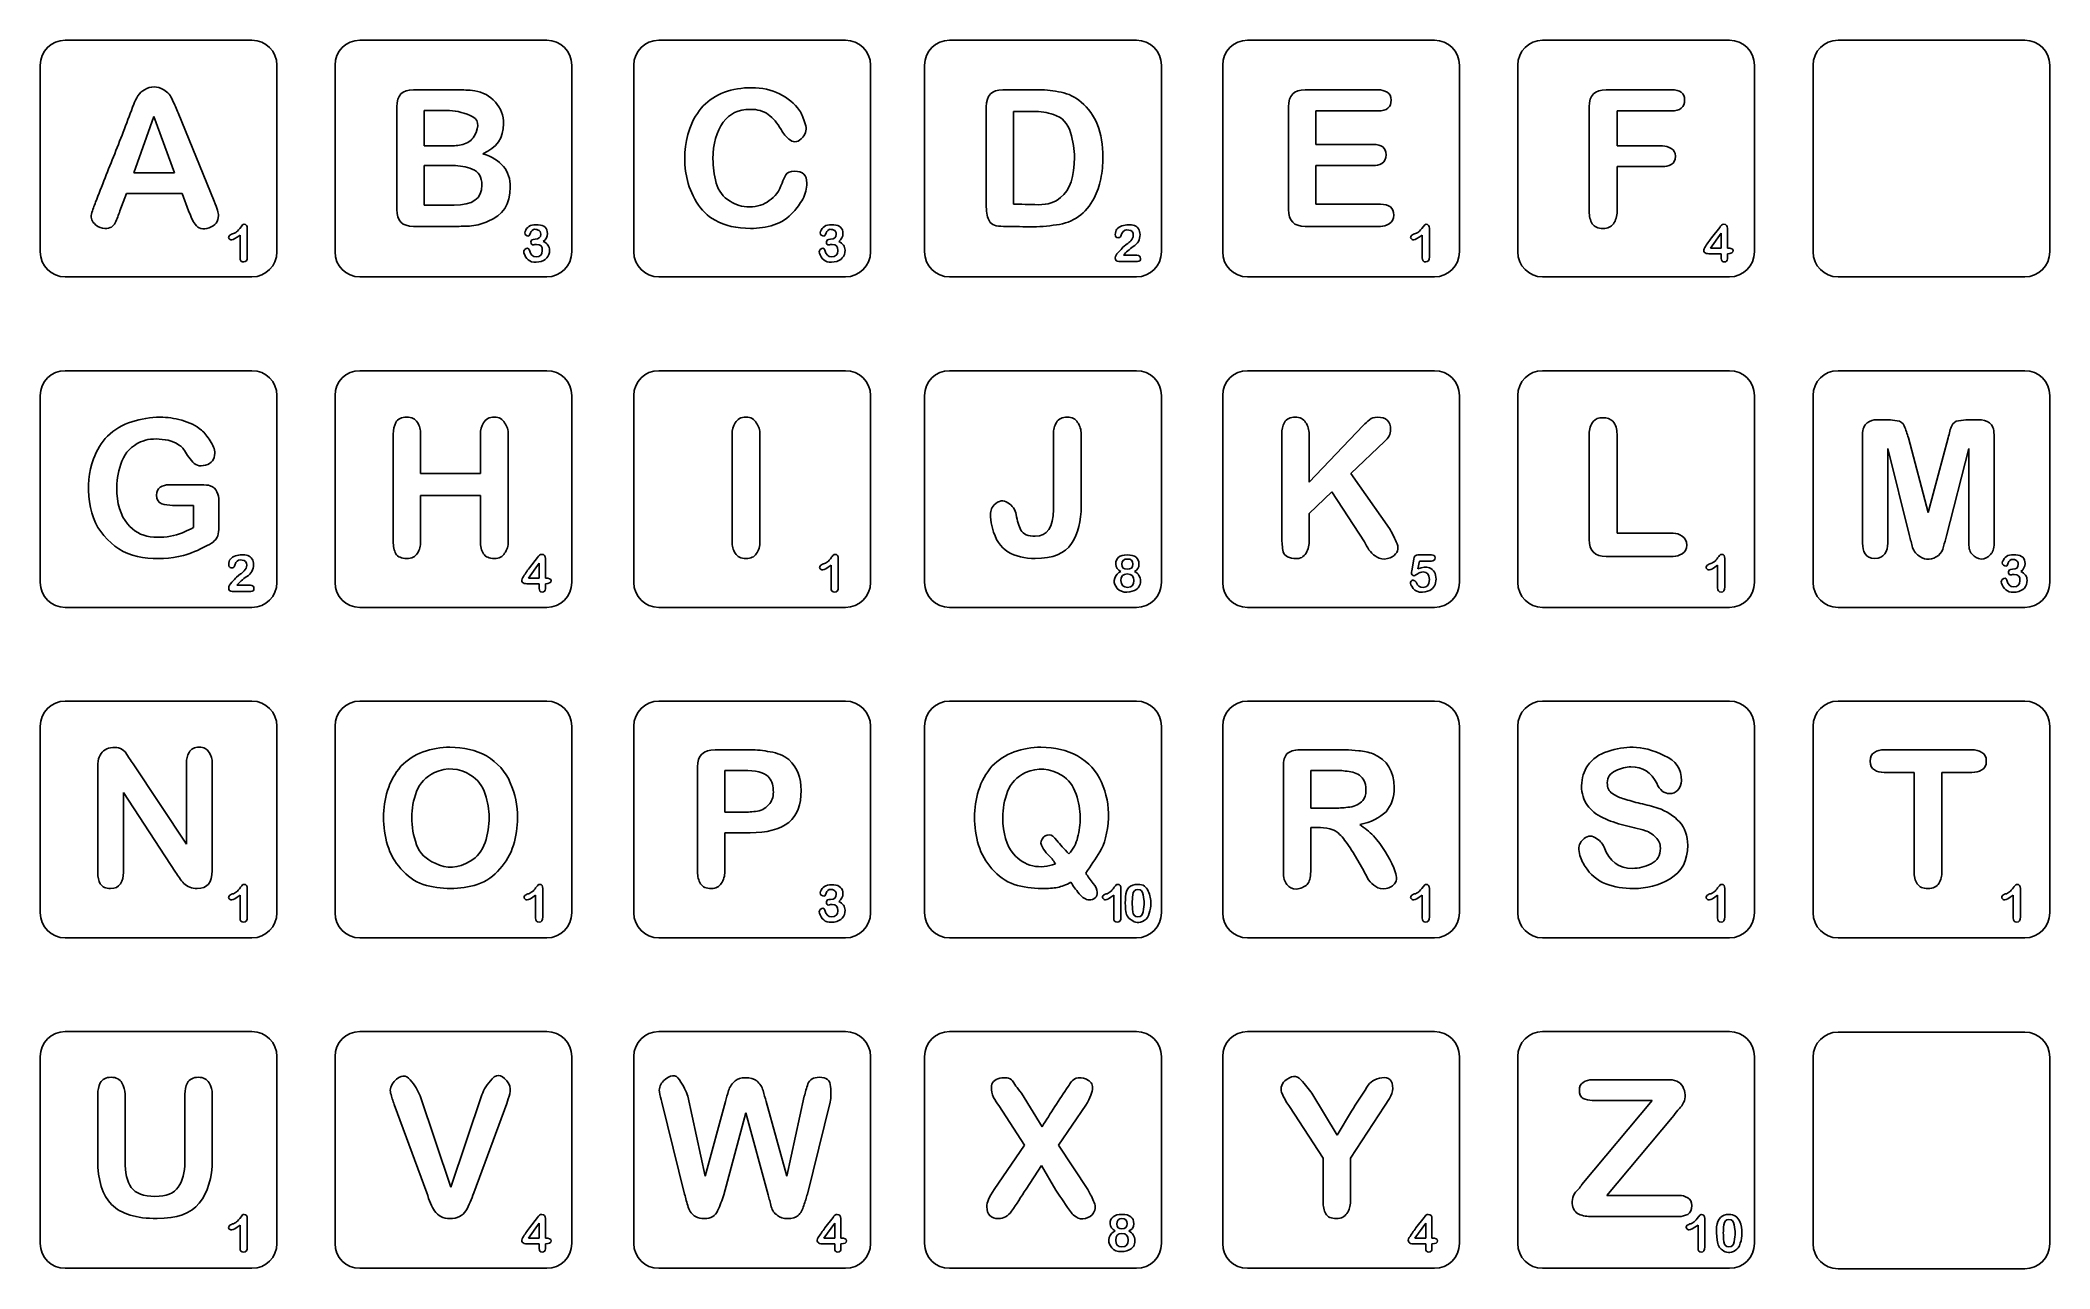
# Model space of a CAD drawing. Extents: x 12.6 to 58.1, y 26.6 to 54.4.
import ezdxf

# ---------------------------------------------------------------- set-up
doc = ezdxf.new("R2010")
doc.units = 0
doc.layers.add('Layer_1', color=7, linetype='CONTINUOUS')

msp = doc.modelspace()

# ---------------------------------------------------------------- linework, layer by layer
at = {"layer": 'Layer_1', "color": 7}
for p, q in [((13.187188, 54.443543), (17.420522, 54.443543)), ((13.187188, 54.443543), (13.187188, 54.443543)), ((19.865204, 54.443543), (24.098538, 54.443543)), ((19.865204, 54.443543), (19.865204, 54.443543)), ((26.633447, 54.443543), (30.866783, 54.443543)), ((26.633447, 54.443543), (26.633447, 54.443543)), ((33.221236, 54.443543), (37.454572, 54.443543)), ((33.221236, 54.443543), (33.221236, 54.443543)), ((39.97321, 54.443543), (44.206544, 54.443543)), ((39.97321, 54.443543), (39.97321, 54.443543)), ((46.656111, 54.443543), (50.889445, 54.443543)), ((46.656111, 54.443543), (46.656111, 54.443543)), ((53.346762, 54.443421), (57.580095, 54.443421)), ((53.346762, 54.443421), (53.346762, 54.443421)), ((12.622744, 49.645762), (12.622744, 53.879098)), ((17.984966, 53.879098), (17.984966, 49.645762)), ((19.30076, 49.645762), (19.30076, 53.879098)), ((24.662983, 53.879098), (24.662983, 49.645762)), ((26.069003, 49.645762), (26.069003, 53.879098)), ((31.431227, 53.879098), (31.431227, 49.645762)), ((32.656791, 49.645762), (32.656791, 53.879098)), ((38.019016, 53.879098), (38.019016, 49.645762)), ((39.408766, 49.645762), (39.408766, 53.879098)), ((44.770988, 53.879098), (44.770988, 49.645762)), ((46.091667, 49.645762), (46.091667, 53.879098)), ((51.453889, 53.879098), (51.453889, 49.645762)), ((52.782318, 49.645643), (52.782318, 53.878977)), ((58.14454, 53.878977), (58.14454, 49.645643)), ((17.420522, 49.081317), (13.187188, 49.081317)), ((24.098538, 49.081317), (19.865204, 49.081317)), ((30.866783, 49.081317), (26.633447, 49.081317)), ((37.454572, 49.081317), (33.221236, 49.081317)), ((44.206544, 49.081317), (39.97321, 49.081317)), ((50.889445, 49.081317), (46.656111, 49.081317)), ((57.580095, 49.081199), (53.346762, 49.081199)), ((13.187188, 46.956393), (17.420522, 46.956393)), ((13.187188, 46.956393), (13.187188, 46.956393)), ((19.865204, 46.956393), (24.098538, 46.956393)), ((19.865204, 46.956393), (19.865204, 46.956393)), ((26.633447, 46.956393), (30.866783, 46.956393)), ((26.633447, 46.956393), (26.633447, 46.956393)), ((33.221236, 46.956393), (37.454572, 46.956393)), ((33.221236, 46.956393), (33.221236, 46.956393)), ((39.97321, 46.956393), (44.206544, 46.956393)), ((39.97321, 46.956393), (39.97321, 46.956393)), ((46.656111, 46.956393), (50.889445, 46.956393)), ((46.656111, 46.956393), (46.656111, 46.956393)), ((53.346762, 46.956393), (57.580095, 46.956393)), ((53.346762, 46.956393), (53.346762, 46.956393)), ((12.622744, 42.158615), (12.622744, 46.391949)), ((17.984966, 46.391949), (17.984966, 42.158615)), ((19.30076, 42.158615), (19.30076, 46.391949)), ((24.662983, 46.391949), (24.662983, 42.158615)), ((26.069003, 42.158615), (26.069003, 46.391949)), ((31.431227, 46.391949), (31.431227, 42.158615)), ((32.656791, 42.158615), (32.656791, 46.391949)), ((38.019016, 46.391949), (38.019016, 42.158615)), ((39.408766, 42.158615), (39.408766, 46.391949)), ((44.770988, 46.391949), (44.770988, 42.158615)), ((46.091667, 42.158615), (46.091667, 46.391949)), ((51.453889, 46.391949), (51.453889, 42.158615)), ((52.782318, 42.158615), (52.782318, 46.391949)), ((58.14454, 46.391949), (58.14454, 42.158615)), ((17.420522, 41.594171), (13.187188, 41.594171)), ((24.098538, 41.594171), (19.865204, 41.594171)), ((30.866783, 41.594171), (26.633447, 41.594171)), ((37.454572, 41.594171), (33.221236, 41.594171)), ((44.206544, 41.594171), (39.97321, 41.594171)), ((50.889445, 41.594171), (46.656111, 41.594171)), ((57.580095, 41.594171), (53.346762, 41.594171)), ((13.187188, 39.469235), (17.420522, 39.469235)), ((13.187188, 39.469235), (13.187188, 39.469235)), ((19.865204, 39.469235), (24.098538, 39.469235)), ((19.865204, 39.469235), (19.865204, 39.469235)), ((26.633447, 39.469235), (30.866783, 39.469235)), ((26.633447, 39.469235), (26.633447, 39.469235)), ((33.221236, 39.469235), (37.454572, 39.469235)), ((33.221236, 39.469235), (33.221236, 39.469235)), ((39.97321, 39.469235), (44.206544, 39.469235)), ((39.97321, 39.469235), (39.97321, 39.469235)), ((46.656111, 39.469235), (50.889445, 39.469235)), ((46.656111, 39.469235), (46.656111, 39.469235)), ((53.346762, 39.469235), (57.580095, 39.469235)), ((53.346762, 39.469235), (53.346762, 39.469235)), ((12.622744, 34.671457), (12.622744, 38.904791)), ((17.984966, 38.904791), (17.984966, 34.671457)), ((19.30076, 34.671457), (19.30076, 38.904791)), ((24.662983, 38.904791), (24.662983, 34.671457)), ((26.069003, 34.671457), (26.069003, 38.904791)), ((31.431227, 38.904791), (31.431227, 34.671457)), ((32.656791, 34.671457), (32.656791, 38.904791)), ((38.019016, 38.904791), (38.019016, 34.671457)), ((39.408766, 34.671457), (39.408766, 38.904791)), ((44.770988, 38.904791), (44.770988, 34.671457)), ((46.091667, 34.671457), (46.091667, 38.904791)), ((51.453889, 38.904791), (51.453889, 34.671457)), ((52.782318, 34.671457), (52.782318, 38.904791)), ((58.14454, 38.904791), (58.14454, 34.671457)), ((17.420522, 34.107013), (13.187188, 34.107013)), ((24.098538, 34.107013), (19.865204, 34.107013)), ((30.866783, 34.107013), (26.633447, 34.107013)), ((37.454572, 34.107013), (33.221236, 34.107013)), ((44.206544, 34.107013), (39.97321, 34.107013)), ((50.889445, 34.107013), (46.656111, 34.107013)), ((57.580095, 34.107013), (53.346762, 34.107013)), ((13.187188, 31.982122), (17.420522, 31.982122)), ((13.187188, 31.982122), (13.187188, 31.982122)), ((19.865204, 31.982122), (24.098538, 31.982122)), ((19.865204, 31.982122), (19.865204, 31.982122)), ((26.633447, 31.982122), (30.866783, 31.982122)), ((26.633447, 31.982122), (26.633447, 31.982122)), ((33.221236, 31.982122), (37.454572, 31.982122)), ((33.221236, 31.982122), (33.221236, 31.982122)), ((39.97321, 31.982122), (44.206544, 31.982122)), ((39.97321, 31.982122), (39.97321, 31.982122)), ((46.656111, 31.982122), (50.889445, 31.982122)), ((46.656111, 31.982122), (46.656111, 31.982122)), ((53.346762, 31.970926), (57.580095, 31.970926)), ((53.346762, 31.970926), (53.346762, 31.970926)), ((12.622744, 27.184344), (12.622744, 31.417678)), ((17.984966, 31.417678), (17.984966, 27.184344)), ((19.30076, 27.184344), (19.30076, 31.417678)), ((24.662983, 31.417678), (24.662983, 27.184344)), ((26.069003, 27.184344), (26.069003, 31.417678)), ((31.431227, 31.417678), (31.431227, 27.184344)), ((32.656791, 27.184344), (32.656791, 31.417678)), ((38.019016, 31.417678), (38.019016, 27.184344)), ((39.408766, 27.184344), (39.408766, 31.417678)), ((44.770988, 31.417678), (44.770988, 27.184344)), ((46.091667, 27.184344), (46.091667, 31.417678)), ((51.453889, 31.417678), (51.453889, 27.184344)), ((52.782318, 27.173146), (52.782318, 31.406482)), ((58.14454, 31.406482), (58.14454, 27.173146)), ((17.420522, 26.6199), (13.187188, 26.6199)), ((24.098538, 26.6199), (19.865204, 26.6199)), ((30.866783, 26.6199), (26.633447, 26.6199)), ((37.454572, 26.6199), (33.221236, 26.6199)), ((44.206544, 26.6199), (39.97321, 26.6199)), ((50.889445, 26.6199), (46.656111, 26.6199)), ((57.580095, 26.608701), (53.346762, 26.608701))]:
    msp.add_line(p, q, dxfattribs=at)
at = {"layer": 'Layer_1', "color": 3}
for p, q in [((21.075461, 53.32082), (22.080166, 53.32082)), ((34.428345, 53.32082), (35.246129, 53.32082)), ((34.428345, 53.32082), (34.428345, 53.32082)), ((41.274187, 53.32082), (42.933118, 53.32082)), ((48.096667, 53.32082), (49.568676, 53.32082)), ((20.701615, 50.610454), (20.701615, 52.935293)), ((21.320796, 52.853514), (21.320796, 52.047414)), ((21.83483, 52.853514), (21.320796, 52.853514)), ((34.054502, 50.668868), (34.054502, 52.935293)), ((34.673681, 52.830149), (34.673681, 50.727283)), ((35.117622, 52.830149), (34.673681, 52.830149)), ((40.900344, 50.610454), (40.900344, 52.935293)), ((42.933118, 52.841833), (41.519523, 52.841833)), ((41.519523, 52.841833), (41.519523, 52.082463)), ((42.933118, 52.841833), (42.933118, 52.841833)), ((47.71114, 50.563724), (47.71114, 52.935293)), ((49.568676, 52.841833), (48.342, 52.841833)), ((48.342, 52.841833), (48.342, 52.047414)), ((49.568676, 52.841833), (49.568676, 52.841833)), ((15.199275, 52.713323), (14.743653, 51.439919)), ((15.666579, 51.439919), (15.199275, 52.713323)), ((15.748358, 52.795102), (16.566139, 50.797375)), ((21.320796, 52.047414), (21.893242, 52.047414)), ((41.519523, 52.082463), (42.816292, 52.082463)), ((48.342, 52.047414), (49.37007, 52.047414)), ((14.743653, 51.439919), (15.666579, 51.439919)), ((21.975021, 51.603475), (21.320796, 51.603475)), ((21.320796, 51.603475), (21.320796, 50.703917)), ((21.975021, 51.603475), (21.975021, 51.603475)), ((42.816292, 51.603475), (41.519523, 51.603475)), ((41.519523, 51.603475), (41.519523, 50.727283)), ((49.37007, 51.58011), (48.342, 51.58011)), ((48.342, 51.58011), (48.342, 50.563724)), ((29.989122, 51.206267), (29.989122, 51.206267)), ((14.580096, 50.972616), (14.428221, 50.575405)), ((15.841819, 50.972616), (14.580096, 50.972616)), ((15.98201, 50.575405), (15.841819, 50.972616)), ((15.98201, 50.575405), (15.98201, 50.575405)), ((21.320796, 50.703917), (21.998387, 50.703917)), ((41.519523, 50.727283), (42.979848, 50.727283)), ((17.208683, 50.259976), (17.208683, 50.259976)), ((17.313828, 50.178197), (17.313828, 49.535656)), ((22.021752, 50.224927), (21.075461, 50.224927)), ((22.021752, 50.224924), (22.021752, 50.224927)), ((22.021752, 50.224924), (22.021752, 50.224924)), ((42.979848, 50.224927), (41.274187, 50.224927)), ((43.984562, 50.259976), (43.984562, 50.259976)), ((44.089704, 50.178197), (44.089704, 49.535656)), ((50.479918, 49.967913), (50.666842, 50.201562)), ((50.842079, 50.178197), (50.842079, 49.734258)), ((17.150272, 49.512291), (17.150272, 50.026324)), ((23.832554, 49.932858), (23.832554, 49.932864)), ((30.526524, 49.932858), (30.526524, 49.932864)), ((37.150396, 49.757624), (37.243853, 49.827719)), ((43.926142, 49.512291), (43.926142, 50.026324)), ((50.701888, 50.073055), (50.456552, 49.734258)), ((50.456552, 49.734258), (50.701888, 49.734258)), ((50.701888, 49.734258), (50.701888, 50.073055)), ((17.150272, 49.512291), (17.150272, 49.512291)), ((37.477508, 49.430511), (37.056932, 49.430511)), ((37.162077, 49.570705), (37.162077, 49.570702)), ((37.162077, 49.570702), (37.465824, 49.570702)), ((43.926148, 49.512291), (43.926142, 49.512291)), ((50.701888, 49.605751), (50.421503, 49.605751)), ((50.701888, 49.500607), (50.701888, 49.605751)), ((50.701888, 49.500607), (50.701888, 49.500607)), ((50.842079, 49.605751), (50.842079, 49.488923)), ((41.367651, 44.430355), (42.594324, 45.715442)), ((54.229869, 45.843952), (54.486883, 45.843952)), ((56.297689, 45.843952), (56.531341, 45.843952)), ((20.619838, 43.086855), (20.619838, 45.516837)), ((21.239017, 45.516837), (21.239017, 44.62896)), ((21.239017, 45.516837), (21.239017, 45.516837)), ((22.5942, 44.62896), (22.5942, 45.516837)), ((23.22506, 45.516837), (23.22506, 43.086855)), ((28.295146, 43.086855), (28.295146, 45.516837)), ((28.926005, 45.516837), (28.926005, 43.086855)), ((35.573242, 43.811179), (35.573242, 45.516837)), ((36.204104, 45.516837), (36.204104, 43.892955)), ((36.204104, 45.516837), (36.204104, 45.516837)), ((40.748469, 43.215365), (40.748469, 45.516837)), ((41.367651, 45.516837), (41.367651, 44.430355)), ((41.367651, 45.516837), (41.367651, 45.516837)), ((43.073312, 45.35328), (42.313942, 44.62896)), ((47.71114, 43.133586), (47.71114, 45.516837)), ((48.342, 45.516837), (48.342, 43.273777)), ((48.342, 45.516837), (48.342, 45.516837)), ((53.902754, 43.051809), (53.902754, 45.505156)), ((54.965874, 43.215365), (54.475202, 45.189724)), ((54.475202, 45.189724), (54.475202, 43.051809)), ((54.942506, 45.43506), (55.386444, 43.74108)), ((55.386444, 43.74108), (55.842067, 45.43506)), ((56.30937, 45.189724), (55.80702, 43.215365)), ((56.30937, 43.051809), (56.30937, 45.189724)), ((56.881818, 45.505156), (56.881818, 43.051809)), ((21.239017, 44.62896), (22.5942, 44.62896)), ((42.313942, 44.62896), (43.190137, 43.378922)), ((15.538069, 44.371943), (16.250708, 44.371943)), ((41.881685, 44.208384), (41.367651, 43.717715)), ((42.617689, 43.075171), (41.881685, 44.208384)), ((16.098836, 43.904639), (15.619848, 43.904639)), ((16.098836, 43.402287), (16.098836, 43.904639)), ((16.671284, 44.009781), (16.671284, 43.413971)), ((16.671284, 44.009776), (16.671284, 44.009781)), ((16.671284, 44.009776), (16.671284, 44.009776)), ((22.5942, 44.126607), (21.239017, 44.126607)), ((21.239017, 44.126607), (21.239017, 43.086855)), ((22.5942, 43.086855), (22.5942, 44.126607)), ((41.367651, 43.717715), (41.367651, 43.086855)), ((48.342, 43.273777), (49.615403, 43.273777)), ((28.295146, 43.086855), (28.295146, 43.086855)), ((54.965874, 43.215362), (54.965874, 43.215365)), ((54.965874, 43.215362), (54.965874, 43.215362)), ((17.068492, 42.280755), (17.161953, 42.350851)), ((23.926015, 42.596187), (23.680682, 42.25739)), ((23.70405, 42.491045), (23.890972, 42.724694)), ((23.926015, 42.25739), (23.926015, 42.596187)), ((24.066212, 42.701331), (24.066212, 42.25739)), ((30.538206, 42.03542), (30.538206, 42.549456)), ((30.701765, 42.701331), (30.701765, 42.058788)), ((36.986839, 42.572821), (36.986839, 42.572821)), ((37.255537, 42.689647), (37.255537, 42.689647)), ((43.692485, 42.420949), (43.739215, 42.68965)), ((43.832676, 42.783108), (44.136423, 42.783108)), ((43.867728, 42.642917), (43.832681, 42.467677)), ((44.136429, 42.642917), (43.867728, 42.642917)), ((43.891093, 42.3859), (43.879409, 42.3859)), ((44.136423, 42.642917), (44.136423, 42.642917)), ((44.136423, 42.642917), (44.136429, 42.642917)), ((49.615403, 42.748059), (48.096667, 42.748059)), ((50.620109, 42.03542), (50.620109, 42.549456)), ((50.783668, 42.701331), (50.783668, 42.058788)), ((57.302392, 42.45599), (57.302392, 42.455996)), ((17.395605, 41.953643), (16.975029, 41.953643)), ((17.080173, 42.093834), (17.383921, 42.093834)), ((17.080173, 42.093834), (17.080173, 42.093834)), ((23.926015, 42.128883), (23.645633, 42.128883)), ((23.680682, 42.25739), (23.926015, 42.25739)), ((23.926015, 42.023738), (23.926015, 42.128883)), ((23.926021, 42.023738), (23.926015, 42.023738)), ((24.066212, 42.128883), (24.066212, 42.012054)), ((30.538208, 42.035422), (30.538206, 42.03542)), ((37.395729, 42.198976), (37.395729, 42.198976)), ((50.620112, 42.035422), (50.620109, 42.03542)), ((14.545047, 38.320353), (14.638511, 38.180162)), ((21.904926, 38.425495), (21.904926, 38.425495)), ((27.909618, 38.367084), (28.704038, 38.367084)), ((41.157364, 38.367084), (42.185432, 38.367084)), ((54.393425, 38.367084), (56.379466, 38.367084)), ((13.925871, 35.586622), (13.925871, 37.969873)), ((14.731969, 38.051653), (15.93528, 36.229166)), ((14.731969, 38.051653), (14.731969, 38.051653)), ((15.93528, 36.229166), (15.93528, 38.063334)), ((16.519409, 38.063334), (16.519409, 35.633352)), ((27.51241, 35.598306), (27.51241, 37.981557)), ((28.552163, 37.899777), (28.131589, 37.899777)), ((28.131589, 37.899777), (28.131589, 36.953486)), ((28.552163, 37.899777), (28.552163, 37.899777)), ((40.783518, 35.609987), (40.783518, 37.981557)), ((41.986829, 37.899777), (41.4027, 37.899777)), ((41.4027, 37.899777), (41.4027, 37.04695)), ((41.986829, 37.89978), (41.986829, 37.899777)), ((55.071016, 37.853047), (54.393425, 37.853047)), ((55.071016, 35.609987), (55.071016, 37.853047)), ((55.701875, 37.853047), (55.701875, 35.609987)), ((56.379466, 37.853047), (55.701875, 37.853047)), ((56.379466, 37.853047), (56.379466, 37.853047)), ((15.689944, 35.598306), (14.510001, 37.397428)), ((14.510001, 37.397428), (14.510001, 35.586622)), ((28.131589, 36.953486), (28.552163, 36.953486)), ((41.4027, 37.04695), (41.963464, 37.04695)), ((22.792803, 36.83666), (22.792803, 36.83666)), ((28.704038, 36.486183), (28.131589, 36.486183)), ((28.131589, 36.486183), (28.131589, 35.609987)), ((28.704038, 36.486183), (28.704038, 36.486183)), ((41.624662, 36.603009), (41.402694, 36.603009)), ((41.402694, 36.603009), (41.4027, 36.603009)), ((41.4027, 36.603009), (41.4027, 35.609987)), ((41.624662, 36.603009), (41.624662, 36.603009)), ((35.92372, 36.007195), (35.92372, 36.007195)), ((42.606002, 35.621668), (42.360669, 36.042242)), ((49.942519, 36.205801), (49.942519, 36.205801)), ((17.150272, 34.558551), (17.150272, 35.072585)), ((17.208683, 35.30624), (17.208683, 35.30624)), ((17.313828, 35.224463), (17.313828, 34.581919)), ((23.844238, 34.558551), (23.844238, 35.072585)), ((24.0078, 35.224463), (24.0078, 34.581919)), ((35.97045, 35.364646), (35.97045, 35.364654)), ((36.940109, 34.558551), (36.940109, 35.072585)), ((36.998526, 35.30624), (36.998526, 35.30624)), ((37.103668, 35.224466), (37.103668, 34.581922)), ((43.926142, 34.558551), (43.926142, 35.072585)), ((43.984562, 35.30624), (43.984562, 35.30624)), ((44.089704, 35.224463), (44.089704, 34.581919)), ((50.620109, 34.558551), (50.620109, 35.072585)), ((50.678526, 35.30624), (50.678526, 35.30624)), ((50.783668, 35.224463), (50.783668, 34.581919)), ((57.314076, 34.558551), (57.314076, 35.072585)), ((57.37249, 35.30624), (57.37249, 35.30624)), ((57.477632, 35.224463), (57.477632, 34.581919)), ((30.526524, 34.979122), (30.526524, 34.979127)), ((37.62938, 34.897348), (37.62938, 34.897348)), ((37.781255, 34.885664), (37.781255, 34.885664)), ((17.150272, 34.558554), (17.150272, 34.558551)), ((23.844244, 34.558554), (23.844238, 34.558551)), ((36.940112, 34.558554), (36.940109, 34.558551)), ((43.926148, 34.558554), (43.926142, 34.558551)), ((50.620112, 34.558554), (50.620109, 34.558551)), ((57.314076, 34.558554), (57.314076, 34.558551)), ((13.925871, 29.07941), (13.925871, 30.563103)), ((14.545047, 30.563103), (14.545047, 29.044364)), ((15.90023, 29.03268), (15.90023, 30.563103)), ((16.519409, 30.563103), (16.519409, 29.07941)), ((21.227333, 30.528054), (21.928288, 28.460232)), ((21.227336, 30.528054), (21.227333, 30.528054)), ((21.928288, 28.460232), (22.629246, 30.551419)), ((27.29044, 30.516376), (27.687648, 28.70557)), ((29.5335, 28.70557), (29.930711, 30.516376)), ((34.848921, 30.586466), (35.316228, 29.827096)), ((41.426065, 30.586468), (41.998511, 29.640177)), ((47.781235, 30.890216), (49.533627, 30.890216)), ((21.379211, 28.331722), (20.643206, 30.329449)), ((23.190016, 30.352817), (22.442331, 28.331722)), ((27.220347, 28.296675), (26.70631, 30.38786)), ((27.687648, 28.70557), (28.143273, 30.399547)), ((28.610574, 30.142527), (28.108224, 28.284994)), ((29.112927, 28.284994), (28.610574, 30.142527)), ((29.066196, 30.399547), (29.5335, 28.70557)), ((30.51484, 30.387866), (30.000806, 28.296681)), ((34.919017, 29.406523), (34.334887, 30.306083)), ((36.309246, 30.317762), (35.690071, 29.40652)), ((41.683079, 29.114456), (40.92371, 30.282718)), ((41.998511, 29.640177), (42.325626, 30.177579)), ((43.073312, 30.294405), (42.302258, 29.114462)), ((43.190137, 30.469645), (43.073312, 30.294405)), ((47.547581, 28.518643), (49.136419, 30.422909)), ((49.136419, 30.422909), (47.781235, 30.422909)), ((49.592041, 30.037382), (48.108348, 28.27331)), ((34.229743, 28.40182), (34.919017, 29.406523)), ((35.690071, 29.40652), (36.355977, 28.401814)), ((13.925871, 29.07941), (13.925871, 29.07941)), ((35.304544, 28.950897), (34.954066, 28.413498)), ((35.631656, 28.390133), (35.304544, 28.950897)), ((41.683079, 28.133119), (41.683079, 29.114456)), ((42.302258, 29.114462), (42.302258, 28.133125)), ((29.112927, 28.284997), (29.112927, 28.284997)), ((29.112927, 28.284997), (29.112927, 28.284994)), ((34.229743, 28.401814), (34.229743, 28.40182)), ((47.547581, 28.518643), (47.547581, 28.518643)), ((48.108348, 28.27331), (49.743913, 28.27331)), ((17.208683, 27.829372), (17.208683, 27.829372)), ((23.70405, 27.537306), (23.890972, 27.770957)), ((30.398014, 27.537306), (30.584939, 27.770957)), ((41.683079, 28.133125), (41.683079, 28.133119)), ((43.785954, 27.537306), (43.972875, 27.770957)), ((49.743913, 27.794323), (47.734502, 27.794323)), ((50.222901, 27.829372), (50.234585, 27.829372)), ((17.150272, 27.081683), (17.150272, 27.595717)), ((17.313828, 27.747598), (17.313828, 27.105054)), ((23.926015, 27.64245), (23.680682, 27.303654)), ((23.926015, 27.303654), (23.926015, 27.64245)), ((24.066212, 27.747595), (24.066212, 27.303654)), ((30.619982, 27.64245), (30.374649, 27.303654)), ((30.619982, 27.303654), (30.619982, 27.64245)), ((30.760176, 27.747595), (30.760176, 27.303654)), ((36.858329, 27.630766), (36.858329, 27.630766)), ((37.12703, 27.747595), (37.12703, 27.747595)), ((44.007919, 27.64245), (43.762586, 27.303654)), ((44.007919, 27.303654), (44.007919, 27.64245)), ((44.148113, 27.747595), (44.148113, 27.303654)), ((50.17617, 27.081683), (50.17617, 27.595717)), ((50.328051, 27.747598), (50.328051, 27.105054)), ((51.017317, 27.42048), (51.017317, 27.42048)), ((51.169192, 27.408799), (51.169192, 27.408796)), ((17.150272, 27.081686), (17.150272, 27.081683)), ((23.926015, 27.175147), (23.645633, 27.175147)), ((23.680682, 27.303654), (23.926015, 27.303654)), ((23.926015, 27.070002), (23.926015, 27.175147)), ((23.926021, 27.070002), (23.926015, 27.070002)), ((24.066212, 27.175147), (24.066212, 27.058318)), ((30.619982, 27.175147), (30.339603, 27.175147)), ((30.374649, 27.303654), (30.619982, 27.303654)), ((30.619982, 27.070002), (30.619982, 27.175147)), ((30.619982, 27.070002), (30.619982, 27.070002)), ((30.760176, 27.175147), (30.760176, 27.058318)), ((37.267221, 27.256923), (37.267221, 27.256923)), ((44.007919, 27.175147), (43.727537, 27.175147)), ((43.762586, 27.303654), (44.007919, 27.303654)), ((44.007919, 27.070002), (44.007919, 27.175147)), ((44.007924, 27.070002), (44.007919, 27.070002)), ((44.148113, 27.175147), (44.148113, 27.058318)), ((50.176173, 27.081686), (50.17617, 27.081683))]:
    msp.add_line(p, q, dxfattribs=at)
at = {"layer": 'Layer_1', "color": 7}
for points in [[(12.622744, 53.879098), (12.622744, 54.1918), (12.874486, 54.443543), (13.187188, 54.443543)], [(17.420522, 54.443543), (17.733224, 54.443543), (17.984966, 54.1918), (17.984966, 53.879098)], [(19.30076, 53.879098), (19.30076, 54.1918), (19.552502, 54.443543), (19.865204, 54.443543)], [(24.098538, 54.443543), (24.41124, 54.443543), (24.662983, 54.1918), (24.662983, 53.879098)], [(26.069003, 53.879098), (26.069003, 54.1918), (26.320745, 54.443543), (26.633447, 54.443543)], [(30.866783, 54.443543), (31.179485, 54.443543), (31.431227, 54.1918), (31.431227, 53.879098)], [(32.656791, 53.879098), (32.656791, 54.1918), (32.908534, 54.443543), (33.221236, 54.443543)], [(37.454572, 54.443543), (37.767274, 54.443543), (38.019016, 54.1918), (38.019016, 53.879098)], [(39.408766, 53.879098), (39.408766, 54.1918), (39.660508, 54.443543), (39.97321, 54.443543)], [(44.206544, 54.443543), (44.519246, 54.443543), (44.770988, 54.1918), (44.770988, 53.879098)], [(46.091667, 53.879098), (46.091667, 54.1918), (46.343409, 54.443543), (46.656111, 54.443543)], [(50.889445, 54.443543), (51.202147, 54.443543), (51.453889, 54.1918), (51.453889, 53.879098)], [(52.782318, 53.878977), (52.782318, 54.191679), (53.03406, 54.443421), (53.346762, 54.443421)], [(57.580095, 54.443421), (57.892798, 54.443421), (58.14454, 54.191679), (58.14454, 53.878977)], [(13.187188, 49.081317), (12.874486, 49.081317), (12.622744, 49.33306), (12.622744, 49.645762)], [(17.984966, 49.645762), (17.984966, 49.33306), (17.733224, 49.081317), (17.420522, 49.081317)], [(19.865204, 49.081317), (19.552502, 49.081317), (19.30076, 49.33306), (19.30076, 49.645762)], [(24.662983, 49.645762), (24.662983, 49.33306), (24.41124, 49.081317), (24.098538, 49.081317)], [(26.633447, 49.081317), (26.320745, 49.081317), (26.069003, 49.33306), (26.069003, 49.645762)], [(31.431227, 49.645762), (31.431227, 49.33306), (31.179485, 49.081317), (30.866783, 49.081317)], [(33.221236, 49.081317), (32.908534, 49.081317), (32.656791, 49.33306), (32.656791, 49.645762)], [(38.019016, 49.645762), (38.019016, 49.33306), (37.767274, 49.081317), (37.454572, 49.081317)], [(39.97321, 49.081317), (39.660508, 49.081317), (39.408766, 49.33306), (39.408766, 49.645762)], [(44.770988, 49.645762), (44.770988, 49.33306), (44.519246, 49.081317), (44.206544, 49.081317)], [(46.656111, 49.081317), (46.343409, 49.081317), (46.091667, 49.33306), (46.091667, 49.645762)], [(51.453889, 49.645762), (51.453889, 49.33306), (51.202147, 49.081317), (50.889445, 49.081317)], [(53.346762, 49.081199), (53.03406, 49.081199), (52.782318, 49.332941), (52.782318, 49.645643)], [(58.14454, 49.645643), (58.14454, 49.332941), (57.892798, 49.081199), (57.580095, 49.081199)], [(12.622744, 46.391949), (12.622744, 46.704651), (12.874486, 46.956393), (13.187188, 46.956393)], [(17.420522, 46.956393), (17.733224, 46.956393), (17.984966, 46.704651), (17.984966, 46.391949)], [(19.30076, 46.391949), (19.30076, 46.704651), (19.552502, 46.956393), (19.865204, 46.956393)], [(24.098538, 46.956393), (24.41124, 46.956393), (24.662983, 46.704651), (24.662983, 46.391949)], [(26.069003, 46.391949), (26.069003, 46.704651), (26.320745, 46.956393), (26.633447, 46.956393)], [(30.866783, 46.956393), (31.179485, 46.956393), (31.431227, 46.704651), (31.431227, 46.391949)], [(32.656791, 46.391949), (32.656791, 46.704651), (32.908534, 46.956393), (33.221236, 46.956393)], [(37.454572, 46.956393), (37.767274, 46.956393), (38.019016, 46.704651), (38.019016, 46.391949)], [(39.408766, 46.391949), (39.408766, 46.704651), (39.660508, 46.956393), (39.97321, 46.956393)], [(44.206544, 46.956393), (44.519246, 46.956393), (44.770988, 46.704651), (44.770988, 46.391949)], [(46.091667, 46.391949), (46.091667, 46.704651), (46.343409, 46.956393), (46.656111, 46.956393)], [(50.889445, 46.956393), (51.202147, 46.956393), (51.453889, 46.704651), (51.453889, 46.391949)], [(52.782318, 46.391949), (52.782318, 46.704651), (53.03406, 46.956393), (53.346762, 46.956393)], [(57.580095, 46.956393), (57.892798, 46.956393), (58.14454, 46.704651), (58.14454, 46.391949)], [(13.187188, 41.594171), (12.874486, 41.594171), (12.622744, 41.845913), (12.622744, 42.158615)], [(17.984966, 42.158615), (17.984966, 41.845913), (17.733224, 41.594171), (17.420522, 41.594171)], [(19.865204, 41.594171), (19.552502, 41.594171), (19.30076, 41.845913), (19.30076, 42.158615)], [(24.662983, 42.158615), (24.662983, 41.845913), (24.41124, 41.594171), (24.098538, 41.594171)], [(26.633447, 41.594171), (26.320745, 41.594171), (26.069003, 41.845913), (26.069003, 42.158615)], [(31.431227, 42.158615), (31.431227, 41.845913), (31.179485, 41.594171), (30.866783, 41.594171)], [(33.221236, 41.594171), (32.908534, 41.594171), (32.656791, 41.845913), (32.656791, 42.158615)], [(38.019016, 42.158615), (38.019016, 41.845913), (37.767274, 41.594171), (37.454572, 41.594171)], [(39.97321, 41.594171), (39.660508, 41.594171), (39.408766, 41.845913), (39.408766, 42.158615)], [(44.770988, 42.158615), (44.770988, 41.845913), (44.519246, 41.594171), (44.206544, 41.594171)], [(46.656111, 41.594171), (46.343409, 41.594171), (46.091667, 41.845913), (46.091667, 42.158615)], [(51.453889, 42.158615), (51.453889, 41.845913), (51.202147, 41.594171), (50.889445, 41.594171)], [(53.346762, 41.594171), (53.03406, 41.594171), (52.782318, 41.845913), (52.782318, 42.158615)], [(58.14454, 42.158615), (58.14454, 41.845913), (57.892798, 41.594171), (57.580095, 41.594171)], [(12.622744, 38.904791), (12.622744, 39.217493), (12.874486, 39.469235), (13.187188, 39.469235)], [(17.420522, 39.469235), (17.733224, 39.469235), (17.984966, 39.217493), (17.984966, 38.904791)], [(19.30076, 38.904791), (19.30076, 39.217493), (19.552502, 39.469235), (19.865204, 39.469235)], [(24.098538, 39.469235), (24.41124, 39.469235), (24.662983, 39.217493), (24.662983, 38.904791)], [(26.069003, 38.904791), (26.069003, 39.217493), (26.320745, 39.469235), (26.633447, 39.469235)], [(30.866783, 39.469235), (31.179485, 39.469235), (31.431227, 39.217493), (31.431227, 38.904791)], [(32.656791, 38.904791), (32.656791, 39.217493), (32.908534, 39.469235), (33.221236, 39.469235)], [(37.454572, 39.469235), (37.767274, 39.469235), (38.019016, 39.217493), (38.019016, 38.904791)], [(39.408766, 38.904791), (39.408766, 39.217493), (39.660508, 39.469235), (39.97321, 39.469235)], [(44.206544, 39.469235), (44.519246, 39.469235), (44.770988, 39.217493), (44.770988, 38.904791)], [(46.091667, 38.904791), (46.091667, 39.217493), (46.343409, 39.469235), (46.656111, 39.469235)], [(50.889445, 39.469235), (51.202147, 39.469235), (51.453889, 39.217493), (51.453889, 38.904791)], [(52.782318, 38.904791), (52.782318, 39.217493), (53.03406, 39.469235), (53.346762, 39.469235)], [(57.580095, 39.469235), (57.892798, 39.469235), (58.14454, 39.217493), (58.14454, 38.904791)], [(13.187188, 34.107013), (12.874486, 34.107013), (12.622744, 34.358755), (12.622744, 34.671457)], [(17.984966, 34.671457), (17.984966, 34.358755), (17.733224, 34.107013), (17.420522, 34.107013)], [(19.865204, 34.107013), (19.552502, 34.107013), (19.30076, 34.358755), (19.30076, 34.671457)], [(24.662983, 34.671457), (24.662983, 34.358755), (24.41124, 34.107013), (24.098538, 34.107013)], [(26.633447, 34.107013), (26.320745, 34.107013), (26.069003, 34.358755), (26.069003, 34.671457)], [(31.431227, 34.671457), (31.431227, 34.358755), (31.179485, 34.107013), (30.866783, 34.107013)], [(33.221236, 34.107013), (32.908534, 34.107013), (32.656791, 34.358755), (32.656791, 34.671457)], [(38.019016, 34.671457), (38.019016, 34.358755), (37.767274, 34.107013), (37.454572, 34.107013)], [(39.97321, 34.107013), (39.660508, 34.107013), (39.408766, 34.358755), (39.408766, 34.671457)], [(44.770988, 34.671457), (44.770988, 34.358755), (44.519246, 34.107013), (44.206544, 34.107013)], [(46.656111, 34.107013), (46.343409, 34.107013), (46.091667, 34.358755), (46.091667, 34.671457)], [(51.453889, 34.671457), (51.453889, 34.358755), (51.202147, 34.107013), (50.889445, 34.107013)], [(53.346762, 34.107013), (53.03406, 34.107013), (52.782318, 34.358755), (52.782318, 34.671457)], [(58.14454, 34.671457), (58.14454, 34.358755), (57.892798, 34.107013), (57.580095, 34.107013)], [(12.622744, 31.417678), (12.622744, 31.73038), (12.874486, 31.982122), (13.187188, 31.982122)], [(17.420522, 31.982122), (17.733224, 31.982122), (17.984966, 31.73038), (17.984966, 31.417678)], [(19.30076, 31.417678), (19.30076, 31.73038), (19.552502, 31.982122), (19.865204, 31.982122)], [(24.098538, 31.982122), (24.41124, 31.982122), (24.662983, 31.73038), (24.662983, 31.417678)], [(26.069003, 31.417678), (26.069003, 31.73038), (26.320745, 31.982122), (26.633447, 31.982122)], [(30.866783, 31.982122), (31.179485, 31.982122), (31.431227, 31.73038), (31.431227, 31.417678)], [(32.656791, 31.417678), (32.656791, 31.73038), (32.908534, 31.982122), (33.221236, 31.982122)], [(37.454572, 31.982122), (37.767274, 31.982122), (38.019016, 31.73038), (38.019016, 31.417678)], [(39.408766, 31.417678), (39.408766, 31.73038), (39.660508, 31.982122), (39.97321, 31.982122)], [(44.206544, 31.982122), (44.519246, 31.982122), (44.770988, 31.73038), (44.770988, 31.417678)], [(46.091667, 31.417678), (46.091667, 31.73038), (46.343409, 31.982122), (46.656111, 31.982122)], [(50.889445, 31.982122), (51.202147, 31.982122), (51.453889, 31.73038), (51.453889, 31.417678)], [(52.782318, 31.406482), (52.782318, 31.719184), (53.03406, 31.970926), (53.346762, 31.970926)], [(57.580095, 31.970926), (57.892798, 31.970926), (58.14454, 31.719184), (58.14454, 31.406482)], [(13.187188, 26.6199), (12.874486, 26.6199), (12.622744, 26.871642), (12.622744, 27.184344)], [(17.984966, 27.184344), (17.984966, 26.871642), (17.733224, 26.6199), (17.420522, 26.6199)], [(19.865204, 26.6199), (19.552502, 26.6199), (19.30076, 26.871642), (19.30076, 27.184344)], [(24.662983, 27.184344), (24.662983, 26.871642), (24.41124, 26.6199), (24.098538, 26.6199)], [(26.633447, 26.6199), (26.320745, 26.6199), (26.069003, 26.871642), (26.069003, 27.184344)], [(31.431227, 27.184344), (31.431227, 26.871642), (31.179485, 26.6199), (30.866783, 26.6199)], [(33.221236, 26.6199), (32.908534, 26.6199), (32.656791, 26.871642), (32.656791, 27.184344)], [(38.019016, 27.184344), (38.019016, 26.871642), (37.767274, 26.6199), (37.454572, 26.6199)], [(39.97321, 26.6199), (39.660508, 26.6199), (39.408766, 26.871642), (39.408766, 27.184344)], [(44.770988, 27.184344), (44.770988, 26.871642), (44.519246, 26.6199), (44.206544, 26.6199)], [(46.656111, 26.6199), (46.343409, 26.6199), (46.091667, 26.871642), (46.091667, 27.184344)], [(51.453889, 27.184344), (51.453889, 26.871642), (51.202147, 26.6199), (50.889445, 26.6199)], [(53.346762, 26.608701), (53.03406, 26.608701), (52.782318, 26.860444), (52.782318, 27.173146)], [(58.14454, 27.173146), (58.14454, 26.860444), (57.892798, 26.608701), (57.580095, 26.608701)]]:
    msp.add_open_spline(points, degree=3, dxfattribs=at)
at = {"layer": 'Layer_1', "color": 3}
for points in [[(14.837113, 53.180626), (14.876057, 53.242935), (14.926682, 53.289666), (14.988988, 53.32082)], [(14.988988, 53.32082), (15.12918, 53.406492), (15.273265, 53.406492), (15.421246, 53.32082)], [(15.421246, 53.32082), (15.514704, 53.2663), (15.580904, 53.188416), (15.619848, 53.087168)], [(20.701615, 52.935293), (20.701615, 53.19231), (20.82623, 53.32082), (21.075461, 53.32082)], [(22.080166, 53.32082), (22.196992, 53.32082), (22.325499, 53.313031), (22.46569, 53.297452)], [(22.46569, 53.297452), (22.652612, 53.266298), (22.808378, 53.180623), (22.932994, 53.040432)], [(27.33717, 52.444622), (27.485151, 52.849619), (27.746062, 53.122215), (28.119905, 53.262406)], [(28.119905, 53.262406), (28.306827, 53.332501), (28.513219, 53.367548), (28.739084, 53.367548)], [(28.739084, 53.367548), (28.972739, 53.367548), (29.183025, 53.320817), (29.369944, 53.227359)], [(34.054502, 52.935293), (34.054502, 53.19231), (34.179118, 53.32082), (34.428345, 53.32082)], [(35.246129, 53.32082), (35.417475, 53.32082), (35.584926, 53.301347), (35.748482, 53.262406)], [(35.748482, 53.262406), (35.912038, 53.231251), (36.063913, 53.157261), (36.204104, 53.040435)], [(40.900344, 52.935293), (40.900344, 53.19231), (41.02496, 53.32082), (41.274187, 53.32082)], [(42.933118, 53.32082), (43.003213, 53.32082), (43.069417, 53.301347), (43.131723, 53.262406)], [(43.131723, 53.262406), (43.194029, 53.231251), (43.225184, 53.17284), (43.225184, 53.087168)], [(47.71114, 52.935293), (47.71114, 53.19231), (47.83965, 53.32082), (48.096667, 53.32082)], [(49.568676, 53.32082), (49.771173, 53.32082), (49.872423, 53.242935), (49.872423, 53.087168)], [(14.311398, 51.872176), (14.459376, 52.246019), (14.603462, 52.619862), (14.743653, 52.993705)], [(14.743653, 52.993705), (14.767021, 53.056014), (14.79817, 53.11832), (14.837113, 53.180626)], [(15.619848, 53.087168), (15.666579, 52.985918), (15.709414, 52.888563), (15.748358, 52.795102)], [(22.360545, 52.736691), (22.173627, 52.814573), (21.998387, 52.853514), (21.83483, 52.853514)], [(22.932994, 53.040432), (23.057609, 52.900241), (23.119915, 52.736685), (23.119915, 52.549764)], [(28.704038, 52.876879), (28.439231, 52.876879), (28.236731, 52.779524), (28.09654, 52.584816)], [(29.112927, 52.760056), (29.011677, 52.837938), (28.87538, 52.876879), (28.704038, 52.876879)], [(29.369944, 53.227359), (29.556868, 53.133899), (29.70874, 53.009284), (29.825566, 52.853514)], [(29.825566, 52.853514), (29.872297, 52.775632), (29.915132, 52.674382), (29.954076, 52.549766)], [(35.573242, 52.760056), (35.433051, 52.806783), (35.281179, 52.830149), (35.117622, 52.830149)], [(36.204104, 53.040435), (36.531217, 52.767842), (36.694773, 52.351164), (36.694773, 51.7904)], [(43.225184, 53.087168), (43.225184, 52.923612), (43.127828, 52.841833), (42.933118, 52.841833)], [(49.872423, 53.087168), (49.872423, 52.923612), (49.771173, 52.841833), (49.568676, 52.841833)], [(22.454009, 52.269384), (22.586411, 52.510825), (22.555256, 52.666595), (22.360545, 52.736691)], [(23.119915, 52.549764), (23.119915, 52.230438), (22.964148, 52.004575), (22.652612, 51.872171)], [(27.267075, 51.334774), (27.18919, 51.716407), (27.212555, 52.086355), (27.33717, 52.444622)], [(28.09654, 52.584816), (27.940773, 52.374529), (27.862888, 52.098039), (27.862888, 51.75535)], [(29.404993, 52.421257), (29.319322, 52.569237), (29.221966, 52.682171), (29.112927, 52.760056)], [(29.61528, 52.175924), (29.521819, 52.246019), (29.451723, 52.327796), (29.404993, 52.421257)], [(29.954076, 52.549766), (29.99302, 52.432941), (29.973549, 52.331693), (29.895662, 52.246019)], [(35.958769, 52.351164), (35.904252, 52.56145), (35.775742, 52.697747), (35.573242, 52.760056)], [(36.052229, 51.790397), (36.052229, 51.961742), (36.021075, 52.148664), (35.958769, 52.351164)], [(21.893242, 52.047414), (21.994492, 52.047414), (22.095742, 52.059098), (22.196989, 52.082463)], [(22.196989, 52.082463), (22.306026, 52.105831), (22.3917, 52.168134), (22.454009, 52.269384)], [(29.895662, 52.246019), (29.802201, 52.136983), (29.70874, 52.113617), (29.61528, 52.175924)], [(42.816292, 52.082463), (43.011005, 52.082463), (43.108361, 52.004578), (43.108361, 51.848811)], [(49.37007, 52.047414), (49.440166, 52.047414), (49.506367, 52.02794), (49.568676, 51.989002)], [(49.568676, 51.989002), (49.630982, 51.957848), (49.662136, 51.899436), (49.662136, 51.813765)], [(13.879141, 50.77401), (14.019332, 51.140066), (14.163418, 51.50612), (14.311398, 51.872176)], [(22.407279, 51.521696), (22.267085, 51.576216), (22.122999, 51.603475), (21.975021, 51.603475)], [(22.629246, 51.159537), (22.629246, 51.346458), (22.555256, 51.467179), (22.407279, 51.521696)], [(22.652612, 51.872171), (23.065398, 51.739769), (23.27179, 51.486647), (23.27179, 51.112801)], [(27.862888, 51.75535), (27.862888, 51.576216), (27.886256, 51.393189), (27.932984, 51.206267)], [(29.510135, 51.393189), (29.549079, 51.447708), (29.61528, 51.474968), (29.70874, 51.474968)], [(29.70874, 51.474968), (29.895662, 51.474968), (29.989122, 51.385402), (29.989122, 51.206267)], [(35.736798, 50.879155), (35.947085, 51.0505), (36.052229, 51.354248), (36.052229, 51.790397)], [(36.694773, 51.7904), (36.694773, 51.626843), (36.679195, 51.463284), (36.648043, 51.299728)], [(43.014897, 51.650209), (42.952591, 51.619054), (42.88639, 51.603475), (42.816292, 51.603475)], [(43.108361, 51.848811), (43.108361, 51.75535), (43.077206, 51.68915), (43.014897, 51.650209)], [(49.568676, 51.626843), (49.506367, 51.595689), (49.440166, 51.58011), (49.37007, 51.58011)], [(49.662136, 51.813765), (49.662136, 51.720301), (49.630982, 51.657995), (49.568676, 51.626843)], [(21.998387, 50.703917), (22.41896, 50.703917), (22.629246, 50.85579), (22.629246, 51.159537)], [(23.27179, 51.112801), (23.27179, 50.731172), (23.104339, 50.474155), (22.769437, 50.341753)], [(27.489045, 50.77401), (27.380009, 50.960934), (27.306019, 51.147856), (27.267075, 51.334774)], [(27.932984, 51.206267), (27.987501, 51.027132), (28.092645, 50.890836), (28.248415, 50.797375)], [(29.136292, 50.809059), (29.268697, 50.894731), (29.366052, 51.027132), (29.428358, 51.206267)], [(29.428358, 51.206267), (29.451726, 51.276363), (29.478983, 51.338669), (29.510135, 51.393189)], [(29.989122, 51.206267), (29.989122, 51.081652), (29.957968, 50.960932), (29.895662, 50.844106)], [(36.648043, 51.299728), (36.616888, 51.143961), (36.566263, 50.999875), (36.496168, 50.867474)], [(13.78568, 50.505312), (13.809048, 50.598773), (13.840197, 50.688339), (13.879141, 50.77401)], [(14.428221, 50.575405), (14.397067, 50.481947), (14.36202, 50.392381), (14.323079, 50.306707)], [(16.052103, 50.411848), (16.028735, 50.474158), (16.005375, 50.528677), (15.98201, 50.575405)], [(16.566139, 50.797375), (16.628446, 50.633819), (16.6596, 50.52478), (16.6596, 50.470263)], [(21.075461, 50.224927), (20.82623, 50.224927), (20.701615, 50.353437), (20.701615, 50.610454)], [(27.909618, 50.365118), (27.738273, 50.458582), (27.598082, 50.594878), (27.489045, 50.77401)], [(28.248415, 50.797375), (28.37303, 50.711704), (28.521008, 50.668868), (28.692354, 50.668868)], [(28.692354, 50.668868), (28.871486, 50.668868), (29.019466, 50.715599), (29.136292, 50.809059)], [(29.685375, 50.55204), (29.56076, 50.411851), (29.412782, 50.314496), (29.241437, 50.259976)], [(29.895662, 50.844106), (29.833356, 50.735069), (29.76326, 50.637714), (29.685375, 50.55204)], [(34.124601, 50.341756), (34.077868, 50.419641), (34.054502, 50.528677), (34.054502, 50.668868)], [(34.673681, 50.727283), (34.829451, 50.727283), (35.016372, 50.723388), (35.234448, 50.715599)], [(35.234448, 50.715599), (35.452524, 50.715599), (35.619972, 50.770118), (35.736798, 50.879155)], [(36.496168, 50.867474), (36.309246, 50.509207), (36.02497, 50.306707), (35.643337, 50.259976)], [(41.274187, 50.224927), (41.02496, 50.224927), (40.900344, 50.353437), (40.900344, 50.610454)], [(42.979848, 50.727283), (43.182348, 50.727283), (43.283598, 50.645503), (43.283598, 50.481947)], [(47.781235, 50.283341), (47.734505, 50.361226), (47.71114, 50.454687), (47.71114, 50.563724)], [(48.342, 50.563724), (48.342, 50.454687), (48.314737, 50.361226), (48.260223, 50.283341)], [(13.879141, 50.259976), (13.793467, 50.330072), (13.762315, 50.411848), (13.78568, 50.505312)], [(14.089428, 50.178197), (14.011543, 50.178197), (13.941447, 50.205459), (13.879141, 50.259976)], [(14.323079, 50.306707), (14.284136, 50.221032), (14.206254, 50.178197), (14.089428, 50.178197)], [(16.133882, 50.27166), (16.102728, 50.310601), (16.075468, 50.357332), (16.052103, 50.411848)], [(16.449313, 50.189881), (16.309122, 50.14315), (16.203978, 50.170407), (16.133882, 50.27166)], [(16.6596, 50.470263), (16.6596, 50.337861), (16.589505, 50.2444), (16.449313, 50.189881)], [(16.998397, 50.061371), (17.03734, 50.076949), (17.068492, 50.09642), (17.091857, 50.119785)], [(17.091857, 50.119785), (17.123012, 50.15094), (17.161956, 50.19767), (17.208683, 50.259976)], [(17.208683, 50.259976), (17.216472, 50.267766), (17.228156, 50.27166), (17.243732, 50.27166)], [(17.243732, 50.27166), (17.290463, 50.27166), (17.313828, 50.240506), (17.313828, 50.178197)], [(22.395595, 50.236608), (22.26319, 50.228819), (22.138578, 50.224924), (22.021752, 50.224924)], [(22.769437, 50.341753), (22.652612, 50.287233), (22.527999, 50.252184), (22.395595, 50.236608)], [(23.622268, 50.026322), (23.591113, 50.057476), (23.591113, 50.096417), (23.622268, 50.143148)], [(23.622268, 50.143148), (23.668998, 50.236608), (23.762459, 50.275549), (23.90265, 50.259973)], [(23.797505, 50.154834), (23.758564, 50.131466), (23.731304, 50.092525), (23.715729, 50.038006)], [(23.90265, 50.14315), (23.863709, 50.158729), (23.82866, 50.162624), (23.797505, 50.154834)], [(23.90265, 50.259973), (24.042844, 50.252184), (24.112939, 50.185983), (24.112939, 50.061368)], [(23.961064, 50.04969), (23.961064, 50.09642), (23.941591, 50.127575), (23.90265, 50.14315)], [(28.715719, 50.178197), (28.396393, 50.178197), (28.127694, 50.240503), (27.909618, 50.365118)], [(29.241437, 50.259976), (29.070091, 50.205457), (28.894854, 50.178197), (28.715719, 50.178197)], [(30.316235, 50.026322), (30.28508, 50.057476), (30.28508, 50.096417), (30.316235, 50.143148)], [(30.316235, 50.143148), (30.362968, 50.236608), (30.456429, 50.275549), (30.59662, 50.259973)], [(30.491475, 50.154834), (30.452531, 50.131466), (30.425274, 50.092525), (30.409698, 50.038006)], [(30.59662, 50.14315), (30.557676, 50.158729), (30.52263, 50.162624), (30.491475, 50.154834)], [(30.59662, 50.259973), (30.736808, 50.252184), (30.806904, 50.185983), (30.806904, 50.061368)], [(30.655031, 50.04969), (30.655031, 50.09642), (30.635558, 50.127575), (30.59662, 50.14315)], [(34.440029, 50.22493), (34.276473, 50.22493), (34.171331, 50.263871), (34.124601, 50.341756)], [(35.035843, 50.213246), (34.833346, 50.221035), (34.63474, 50.22493), (34.440029, 50.22493)], [(35.643337, 50.259976), (35.448627, 50.228822), (35.246129, 50.213246), (35.035843, 50.213246)], [(36.975155, 50.038006), (36.975155, 50.139256), (37.02578, 50.205457), (37.12703, 50.236611)], [(37.138712, 50.084736), (37.123133, 50.061368), (37.111449, 50.034114), (37.103665, 50.002959)], [(37.12703, 50.236611), (37.228278, 50.267766), (37.321738, 50.27166), (37.40741, 50.248295)], [(37.278903, 50.14315), (37.216596, 50.158729), (37.169866, 50.139256), (37.138712, 50.084736)], [(37.384047, 50.026324), (37.384047, 50.09642), (37.348998, 50.135364), (37.278903, 50.14315)], [(37.40741, 50.248295), (37.493084, 50.209351), (37.535922, 50.139256), (37.535922, 50.038006)], [(43.178453, 50.283341), (43.116147, 50.244398), (43.049946, 50.224927), (42.979848, 50.224927)], [(43.283598, 50.481947), (43.283598, 50.388486), (43.248549, 50.322285), (43.178453, 50.283341)], [(43.774273, 50.061371), (43.813216, 50.076949), (43.844368, 50.09642), (43.867733, 50.119785)], [(43.867733, 50.119785), (43.898888, 50.15094), (43.937829, 50.19767), (43.984562, 50.259976)], [(43.984562, 50.259976), (43.992351, 50.267766), (44.004035, 50.27166), (44.019608, 50.27166)], [(44.019608, 50.27166), (44.066339, 50.27166), (44.089704, 50.240506), (44.089704, 50.178197)], [(48.026571, 50.178197), (47.909745, 50.178197), (47.827966, 50.213246), (47.781235, 50.283341)], [(48.260223, 50.283341), (48.213493, 50.213246), (48.135608, 50.178197), (48.026571, 50.178197)], [(50.666842, 50.201562), (50.69021, 50.248295), (50.721359, 50.27166), (50.7603, 50.27166)], [(50.7603, 50.27166), (50.814819, 50.27166), (50.842079, 50.240506), (50.842079, 50.178197)], [(16.893252, 49.956229), (16.885463, 49.979597), (16.893252, 50.002959), (16.91662, 50.026324)], [(16.96335, 49.92118), (16.932196, 49.92118), (16.908828, 49.932864), (16.893252, 49.956229)], [(16.91662, 50.026324), (16.939988, 50.041903), (16.967242, 50.053587), (16.998397, 50.061371)], [(17.150272, 50.026324), (17.056808, 49.956229), (16.994502, 49.92118), (16.96335, 49.92118)], [(23.598903, 49.582383), (23.567748, 49.629111), (23.567748, 49.668055), (23.598903, 49.699209)], [(23.598903, 49.699209), (23.645633, 49.74594), (23.680682, 49.742045), (23.704047, 49.687525)], [(23.715729, 50.038006), (23.70015, 49.999065), (23.668995, 49.99517), (23.622268, 50.026322)], [(23.704047, 49.687525), (23.727415, 49.586278), (23.778035, 49.535653), (23.85592, 49.535653)], [(23.739094, 49.874444), (23.739094, 49.913388), (23.770248, 49.932858), (23.832554, 49.932858)], [(23.785827, 49.804348), (23.754672, 49.804348), (23.739094, 49.827716), (23.739094, 49.874444)], [(23.867604, 49.816032), (23.844236, 49.816032), (23.816979, 49.812138), (23.785827, 49.804348)], [(23.832554, 49.932864), (23.918229, 49.932864), (23.961064, 49.971805), (23.961064, 50.04969)], [(23.85592, 49.535653), (23.94938, 49.535653), (23.996111, 49.582383), (23.996111, 49.675841)], [(23.996111, 49.675841), (24.0039, 49.769302), (23.961064, 49.816032), (23.867604, 49.816032)], [(24.15967, 49.687525), (24.15967, 49.539545), (24.07789, 49.449979), (23.914334, 49.418827)], [(24.112939, 50.061368), (24.112939, 49.991272), (24.081785, 49.932861), (24.019476, 49.886131)], [(24.019476, 49.886131), (24.112939, 49.839397), (24.15967, 49.773197), (24.15967, 49.687525)], [(30.29287, 49.582383), (30.261715, 49.629111), (30.261715, 49.668055), (30.29287, 49.699209)], [(30.29287, 49.699209), (30.339603, 49.74594), (30.374649, 49.742045), (30.398014, 49.687525)], [(30.409698, 50.038006), (30.39412, 49.999065), (30.362965, 49.99517), (30.316235, 50.026322)], [(30.398014, 49.687525), (30.421382, 49.586278), (30.472005, 49.535653), (30.54989, 49.535653)], [(30.433061, 49.874444), (30.433061, 49.913388), (30.464215, 49.932858), (30.526524, 49.932858)], [(30.479791, 49.804348), (30.448637, 49.804348), (30.433061, 49.827716), (30.433061, 49.874444)], [(30.561571, 49.816032), (30.538203, 49.816032), (30.510946, 49.812138), (30.479791, 49.804348)], [(30.526524, 49.932864), (30.612196, 49.932864), (30.655031, 49.971805), (30.655031, 50.04969)], [(30.54989, 49.535653), (30.64335, 49.535653), (30.690081, 49.582383), (30.690081, 49.675841)], [(30.690081, 49.675841), (30.69787, 49.769302), (30.655034, 49.816032), (30.561571, 49.816032)], [(30.853637, 49.687525), (30.853637, 49.539545), (30.771857, 49.449979), (30.608301, 49.418827)], [(30.806904, 50.061368), (30.806904, 49.991272), (30.775752, 49.932861), (30.713446, 49.886131)], [(30.713446, 49.886131), (30.806906, 49.839397), (30.853637, 49.773197), (30.853637, 49.687525)], [(37.033567, 49.967913), (36.994626, 49.967913), (36.975155, 49.991281), (36.975155, 50.038006)], [(36.975155, 49.512291), (36.975155, 49.551232), (36.998523, 49.594067), (37.045251, 49.640798)], [(37.103665, 50.002959), (37.095876, 49.979591), (37.072511, 49.967913), (37.033567, 49.967913)], [(37.045251, 49.640798), (37.091981, 49.687528), (37.12703, 49.726469), (37.150396, 49.757624)], [(37.384047, 49.769308), (37.290584, 49.707001), (37.216594, 49.6408), (37.162077, 49.570705)], [(37.243853, 49.827719), (37.267221, 49.843298), (37.294479, 49.866663), (37.325633, 49.897815)], [(37.325633, 49.897815), (37.364577, 49.936758), (37.384047, 49.979594), (37.384047, 50.026324)], [(37.535922, 50.038006), (37.535922, 49.92118), (37.485297, 49.831614), (37.384047, 49.769308)], [(43.669125, 49.956229), (43.661336, 49.979597), (43.669125, 50.002959), (43.692493, 50.026324)], [(43.739218, 49.92118), (43.708063, 49.92118), (43.684701, 49.932864), (43.669125, 49.956229)], [(43.692493, 50.026324), (43.715861, 50.041903), (43.743118, 50.053587), (43.774273, 50.061371)], [(43.926142, 50.026324), (43.832681, 49.956229), (43.770372, 49.92118), (43.739218, 49.92118)], [(50.316361, 49.640798), (50.300783, 49.671952), (50.304677, 49.706998), (50.328045, 49.745942)], [(50.421503, 49.605751), (50.374773, 49.605751), (50.339727, 49.617435), (50.316361, 49.640798)], [(50.328045, 49.745942), (50.374776, 49.816038), (50.425401, 49.890028), (50.479918, 49.967913)], [(50.842079, 49.734258), (50.927751, 49.734258), (50.970586, 49.714785), (50.970586, 49.675847)], [(50.970586, 49.675847), (50.970586, 49.629116), (50.927751, 49.605751), (50.842079, 49.605751)], [(17.232048, 49.41883), (17.177531, 49.41883), (17.150272, 49.449984), (17.150272, 49.512291)], [(17.313828, 49.535656), (17.313828, 49.457771), (17.286565, 49.41883), (17.232048, 49.41883)], [(23.914334, 49.418827), (23.750778, 49.395459), (23.645633, 49.449979), (23.598903, 49.582383)], [(30.608301, 49.418827), (30.444745, 49.395459), (30.339603, 49.449979), (30.29287, 49.582383)], [(37.056932, 49.430511), (37.002415, 49.430511), (36.975155, 49.457774), (36.975155, 49.512291)], [(37.465824, 49.570702), (37.520344, 49.570702), (37.547604, 49.547334), (37.547604, 49.500607)], [(37.547604, 49.500607), (37.547604, 49.453876), (37.524236, 49.430511), (37.477508, 49.430511)], [(44.007927, 49.41883), (43.953407, 49.41883), (43.926148, 49.449984), (43.926148, 49.512291)], [(44.089704, 49.535656), (44.089704, 49.457771), (44.062441, 49.41883), (44.007927, 49.41883)], [(50.771984, 49.41883), (50.725253, 49.41883), (50.701888, 49.446093), (50.701888, 49.500607)], [(50.842079, 49.488923), (50.842079, 49.442195), (50.818711, 49.41883), (50.771984, 49.41883)], [(14.147842, 45.470109), (14.303609, 45.625876), (14.486636, 45.734913), (14.696922, 45.797222)], [(14.696922, 45.797222), (14.907209, 45.867317), (15.12139, 45.902364), (15.339466, 45.902364)], [(15.339466, 45.902364), (15.495233, 45.902364), (15.658792, 45.878996), (15.830138, 45.832268)], [(15.830138, 45.832268), (16.00148, 45.785538), (16.149458, 45.711547), (16.274073, 45.6103)], [(16.274073, 45.6103), (16.344169, 45.547991), (16.410372, 45.466212), (16.472679, 45.364964)], [(20.619838, 45.516837), (20.619838, 45.618087), (20.639312, 45.707653), (20.67825, 45.785538)], [(20.67825, 45.785538), (20.724983, 45.863423), (20.80676, 45.902364), (20.923586, 45.902364)], [(20.923586, 45.902364), (21.040411, 45.902364), (21.122191, 45.863423), (21.168921, 45.785538)], [(21.168921, 45.785538), (21.215652, 45.707653), (21.239017, 45.618087), (21.239017, 45.516837)], [(22.5942, 45.516837), (22.5942, 45.6103), (22.617568, 45.695972), (22.664296, 45.773856)], [(22.664296, 45.773856), (22.711023, 45.859528), (22.792803, 45.902364), (22.909628, 45.902364)], [(22.909628, 45.902364), (23.018665, 45.902364), (23.09655, 45.859528), (23.14328, 45.773856)], [(23.14328, 45.773856), (23.1978, 45.695972), (23.22506, 45.6103), (23.22506, 45.516837)], [(28.295146, 45.516837), (28.295146, 45.6103), (28.318514, 45.695972), (28.365238, 45.773856)], [(28.365238, 45.773856), (28.411972, 45.859528), (28.493748, 45.902364), (28.610574, 45.902364)], [(28.610574, 45.902364), (28.719611, 45.902364), (28.797496, 45.859528), (28.844229, 45.773856)], [(28.844229, 45.773856), (28.898746, 45.695972), (28.926005, 45.6103), (28.926005, 45.516837)], [(35.573242, 45.516837), (35.573242, 45.618087), (35.59661, 45.707653), (35.643337, 45.785538)], [(35.643337, 45.785538), (35.690068, 45.863423), (35.771847, 45.902364), (35.888673, 45.902364)], [(35.888673, 45.902364), (35.99771, 45.902364), (36.075595, 45.863423), (36.122325, 45.785538)], [(36.122325, 45.785538), (36.176845, 45.707653), (36.204104, 45.618087), (36.204104, 45.516837)], [(40.748469, 45.516837), (40.748469, 45.618087), (40.767943, 45.707653), (40.806884, 45.785538)], [(40.806884, 45.785538), (40.853614, 45.863423), (40.935394, 45.902364), (41.052219, 45.902364)], [(41.052219, 45.902364), (41.161256, 45.902364), (41.239141, 45.863423), (41.285871, 45.785538)], [(41.285871, 45.785538), (41.340391, 45.707653), (41.367651, 45.618087), (41.367651, 45.516837)], [(42.594324, 45.715442), (42.641054, 45.762172), (42.687785, 45.805008), (42.734515, 45.843952)], [(42.734515, 45.843952), (42.781245, 45.882893), (42.83966, 45.902364), (42.909755, 45.902364)], [(42.909755, 45.902364), (43.112253, 45.902364), (43.213503, 45.808903), (43.213503, 45.621981)], [(43.213503, 45.621981), (43.213503, 45.520734), (43.166772, 45.431165), (43.073312, 45.35328)], [(47.71114, 45.516837), (47.71114, 45.633663), (47.742294, 45.731018), (47.804601, 45.808903)], [(47.804601, 45.808903), (47.851331, 45.86342), (47.921426, 45.89068), (48.014887, 45.89068)], [(48.014887, 45.89068), (48.116137, 45.89068), (48.194022, 45.863417), (48.248542, 45.808903)], [(48.248542, 45.808903), (48.310848, 45.731018), (48.342, 45.633663), (48.342, 45.516837)], [(53.902754, 45.505156), (53.902754, 45.637557), (53.937803, 45.727123), (54.007899, 45.773856)], [(54.007899, 45.773856), (54.070205, 45.820587), (54.144195, 45.843952), (54.229869, 45.843952)], [(54.486883, 45.843952), (54.549192, 45.843952), (54.615393, 45.836163), (54.685489, 45.820584)], [(54.685489, 45.820584), (54.763374, 45.812795), (54.817893, 45.773854), (54.849045, 45.703758)], [(54.849045, 45.703758), (54.8802, 45.618087), (54.911351, 45.528521), (54.942506, 45.43506)], [(55.842067, 45.43506), (55.857645, 45.489577), (55.869329, 45.540202), (55.877116, 45.586932)], [(55.877116, 45.586932), (55.892694, 45.633663), (55.90827, 45.672604), (55.923846, 45.703758)], [(55.923846, 45.703758), (55.955001, 45.773854), (56.005626, 45.812797), (56.075721, 45.820584)], [(56.075721, 45.820584), (56.153603, 45.836163), (56.227593, 45.843952), (56.297689, 45.843952)], [(56.531341, 45.843952), (56.624804, 45.843952), (56.706581, 45.820584), (56.776676, 45.773856)], [(56.776676, 45.773856), (56.846772, 45.727123), (56.881818, 45.637557), (56.881818, 45.505156)], [(13.832408, 44.956072), (13.902503, 45.15857), (14.007648, 45.329915), (14.147842, 45.470109)], [(14.895528, 45.341599), (14.693028, 45.248139), (14.552837, 45.104053), (14.474955, 44.909342)], [(15.386196, 45.400011), (15.199272, 45.423379), (15.035716, 45.403905), (14.895528, 45.341599)], [(15.8535, 45.201408), (15.736674, 45.318234), (15.580904, 45.384435), (15.386196, 45.400011)], [(15.93528, 45.072898), (15.904125, 45.127415), (15.876865, 45.170254), (15.8535, 45.201408)], [(16.052103, 44.921026), (16.005375, 44.975543), (15.966434, 45.026168), (15.93528, 45.072898)], [(16.577823, 45.084582), (16.577823, 44.944391), (16.507728, 44.854825), (16.367537, 44.815881)], [(16.472679, 45.364964), (16.542774, 45.271504), (16.577823, 45.178043), (16.577823, 45.084582)], [(13.73895, 43.986416), (13.692217, 44.336894), (13.723371, 44.660114), (13.832408, 44.956072)], [(14.474955, 44.909342), (14.39707, 44.714631), (14.358129, 44.516026), (14.358129, 44.313529)], [(16.367537, 44.815881), (16.227343, 44.776938), (16.122198, 44.811987), (16.052103, 44.921026)], [(14.358129, 44.313529), (14.358129, 43.947475), (14.439905, 43.670988), (14.603462, 43.484063)], [(15.257689, 44.138291), (15.257689, 44.216176), (15.284952, 44.274588), (15.339466, 44.313529)], [(15.339466, 44.313529), (15.401772, 44.352472), (15.467973, 44.371943), (15.538069, 44.371943)], [(16.250708, 44.371943), (16.359745, 44.371943), (16.433735, 44.364154), (16.472679, 44.348575)], [(16.472679, 44.348575), (16.550564, 44.325207), (16.601186, 44.278477), (16.624551, 44.208381)], [(16.624551, 44.208381), (16.655705, 44.146075), (16.671284, 44.079871), (16.671284, 44.009776)], [(14.147842, 43.133586), (13.921977, 43.351662), (13.785678, 43.635938), (13.73895, 43.986416)], [(15.374512, 43.939686), (15.29663, 43.97084), (15.257689, 44.037041), (15.257689, 44.138291)], [(15.619848, 43.904639), (15.534174, 43.904639), (15.452397, 43.916323), (15.374512, 43.939686)], [(34.147966, 43.64762), (34.140177, 43.756659), (34.167439, 43.846225), (34.229743, 43.916321)], [(34.229743, 43.916321), (34.338782, 44.017571), (34.443927, 44.033146), (34.545174, 43.963051)], [(34.545174, 43.963051), (34.646421, 43.900745), (34.70873, 43.811176), (34.732095, 43.69435)], [(35.16435, 43.203681), (35.436945, 43.203681), (35.573242, 43.406181), (35.573242, 43.811179)], [(36.204104, 43.892955), (36.204104, 43.550267), (36.130114, 43.26599), (35.982134, 43.040125)], [(14.603462, 43.484063), (14.735866, 43.320507), (14.907209, 43.223155), (15.117496, 43.192)], [(15.713309, 43.23873), (15.822346, 43.269882), (15.950855, 43.324402), (16.098836, 43.402287)], [(16.671284, 43.413971), (16.671284, 43.258201), (16.636235, 43.153056), (16.566139, 43.098537)], [(34.194696, 43.390603), (34.171328, 43.460698), (34.155753, 43.546372), (34.147966, 43.64762)], [(34.545174, 42.853204), (34.373828, 42.954454), (34.257003, 43.133586), (34.194696, 43.390603)], [(34.732095, 43.69435), (34.755463, 43.554159), (34.79051, 43.437333), (34.837237, 43.343872)], [(34.837237, 43.343872), (34.891757, 43.250412), (35.000794, 43.203681), (35.16435, 43.203681)], [(43.190137, 43.378922), (43.236868, 43.29325), (43.287493, 43.192), (43.34201, 43.075171)], [(49.615403, 43.273777), (49.685499, 43.273777), (49.751702, 43.250409), (49.814009, 43.203681)], [(14.942255, 42.724694), (14.622932, 42.771424), (14.358129, 42.90772), (14.147842, 43.133586)], [(15.117496, 43.192), (15.327782, 43.168632), (15.526388, 43.184211), (15.713309, 43.23873)], [(16.402583, 42.993395), (16.200086, 42.884358), (16.020951, 42.810368), (15.865181, 42.771424)], [(16.566139, 43.098537), (16.534985, 43.067385), (16.480468, 43.032339), (16.402583, 42.993395)], [(17.045127, 42.759743), (17.146374, 42.790897), (17.239835, 42.794792), (17.325509, 42.771427)], [(20.67825, 42.806473), (20.639309, 42.884358), (20.619838, 42.977819), (20.619838, 43.086855)], [(20.923586, 42.701331), (20.80676, 42.701331), (20.724983, 42.736378), (20.67825, 42.806473)], [(21.168921, 42.818157), (21.122191, 42.740272), (21.040411, 42.701331), (20.923586, 42.701331)], [(21.239017, 43.086855), (21.239017, 42.985605), (21.215649, 42.896039), (21.168921, 42.818157)], [(22.664296, 42.806473), (22.617565, 42.884358), (22.5942, 42.977819), (22.5942, 43.086855)], [(22.909628, 42.701331), (22.792803, 42.701331), (22.711023, 42.736378), (22.664296, 42.806473)], [(23.14328, 42.818157), (23.09655, 42.740272), (23.018665, 42.701331), (22.909628, 42.701331)], [(23.22506, 43.086855), (23.22506, 42.985605), (23.197797, 42.896039), (23.14328, 42.818157)], [(23.890972, 42.724694), (23.91434, 42.771424), (23.945491, 42.794789), (23.984432, 42.794789)], [(23.984432, 42.794789), (24.038952, 42.794789), (24.066212, 42.763638), (24.066212, 42.701331)], [(28.365238, 42.818157), (28.318511, 42.896039), (28.295146, 42.985605), (28.295146, 43.086855)], [(28.610574, 42.701331), (28.493748, 42.701331), (28.411972, 42.740272), (28.365238, 42.818157)], [(28.844229, 42.806473), (28.797496, 42.736378), (28.719611, 42.701331), (28.610574, 42.701331)], [(28.926005, 43.086855), (28.926005, 42.977819), (28.898743, 42.884358), (28.844229, 42.806473)], [(30.596623, 42.783108), (30.596623, 42.790897), (30.608307, 42.794792), (30.631669, 42.794792)], [(30.631669, 42.794792), (30.678399, 42.794792), (30.701765, 42.763638), (30.701765, 42.701331)], [(35.16435, 42.701331), (34.922912, 42.701331), (34.71652, 42.751956), (34.545174, 42.853204)], [(35.982134, 43.040125), (35.834153, 42.814263), (35.561558, 42.701331), (35.16435, 42.701331)], [(40.771837, 42.888253), (40.756259, 42.997289), (40.748469, 43.106329), (40.748469, 43.215365)], [(41.017173, 42.701331), (40.869193, 42.71691), (40.787413, 42.779216), (40.771837, 42.888253)], [(41.274187, 42.794789), (41.21967, 42.716907), (41.133999, 42.685756), (41.017173, 42.701331)], [(41.367651, 43.086855), (41.367651, 42.970029), (41.336496, 42.872674), (41.274187, 42.794789)], [(42.722834, 42.899934), (42.68389, 42.96224), (42.648844, 43.020655), (42.617689, 43.075171)], [(42.863025, 42.759743), (42.808505, 42.790897), (42.761775, 42.837628), (42.722834, 42.899934)], [(43.34201, 43.075171), (43.404319, 42.958345), (43.388743, 42.857098), (43.295282, 42.771424)], [(48.096667, 42.748059), (47.83965, 42.748059), (47.71114, 42.876569), (47.71114, 43.133586)], [(49.814009, 42.806473), (49.751702, 42.767529), (49.685499, 42.748059), (49.615403, 42.748059)], [(49.814009, 43.203681), (49.884104, 43.16474), (49.919153, 43.098539), (49.919153, 43.005079)], [(49.919153, 43.005079), (49.919153, 42.911618), (49.884104, 42.845417), (49.814009, 42.806473)], [(50.678526, 42.783108), (50.678526, 42.790897), (50.69021, 42.794792), (50.713575, 42.794792)], [(50.713575, 42.794792), (50.760303, 42.794792), (50.783668, 42.763638), (50.783668, 42.701331)], [(53.961168, 42.806473), (53.922224, 42.876569), (53.902754, 42.958345), (53.902754, 43.051809)], [(54.183136, 42.701331), (54.0741, 42.701331), (54.000109, 42.736378), (53.961168, 42.806473)], [(54.405107, 42.806473), (54.358376, 42.736378), (54.284386, 42.701331), (54.183136, 42.701331)], [(54.475202, 43.051809), (54.475202, 42.958345), (54.451834, 42.876569), (54.405107, 42.806473)], [(55.035966, 42.946661), (55.012598, 43.040119), (54.989236, 43.129688), (54.965874, 43.215362)], [(55.199523, 42.748056), (55.121638, 42.794786), (55.067121, 42.860987), (55.035966, 42.946661)], [(55.736925, 42.970029), (55.721346, 42.892145), (55.682402, 42.825944), (55.620096, 42.771424)], [(55.80702, 43.215365), (55.783652, 43.13748), (55.76029, 43.055701), (55.736925, 42.970029)], [(56.39115, 42.794789), (56.33663, 42.833733), (56.30937, 42.919404), (56.30937, 43.051809)], [(56.589755, 42.689647), (56.504081, 42.697437), (56.43788, 42.732483), (56.39115, 42.794789)], [(56.800042, 42.794789), (56.745522, 42.724694), (56.675426, 42.689647), (56.589755, 42.689647)], [(56.881818, 43.051809), (56.881818, 42.919404), (56.854556, 42.833733), (56.800042, 42.794789)], [(57.092105, 42.666279), (57.138835, 42.75974), (57.232296, 42.798681), (57.37249, 42.783105)], [(15.865181, 42.771424), (15.577013, 42.693542), (15.269371, 42.677966), (14.942255, 42.724694)], [(16.893252, 42.561137), (16.893252, 42.662388), (16.943877, 42.728588), (17.045127, 42.759743)], [(16.951666, 42.491045), (16.912722, 42.491045), (16.893252, 42.514413), (16.893252, 42.561137)], [(17.021762, 42.526088), (17.013972, 42.50272), (16.990607, 42.491045), (16.951666, 42.491045)], [(17.056808, 42.607868), (17.041229, 42.5845), (17.029545, 42.557243), (17.021762, 42.526088)], [(17.196999, 42.666282), (17.134693, 42.681861), (17.087963, 42.662388), (17.056808, 42.607868)], [(17.161953, 42.350851), (17.185321, 42.36643), (17.212575, 42.389795), (17.24373, 42.420946)], [(17.302144, 42.549456), (17.302144, 42.619552), (17.267095, 42.658496), (17.196999, 42.666282)], [(17.24373, 42.420946), (17.282673, 42.45989), (17.302144, 42.502726), (17.302144, 42.549456)], [(17.454019, 42.561137), (17.454019, 42.444312), (17.403394, 42.354746), (17.302144, 42.292439)], [(17.325509, 42.771427), (17.411183, 42.732483), (17.454019, 42.662388), (17.454019, 42.561137)], [(23.552175, 42.269074), (23.598905, 42.33917), (23.64953, 42.41316), (23.70405, 42.491045)], [(30.281189, 42.479361), (30.273399, 42.502729), (30.281189, 42.526091), (30.304557, 42.549456)], [(30.351284, 42.444312), (30.32013, 42.444312), (30.296764, 42.455996), (30.281189, 42.479361)], [(30.304557, 42.549456), (30.327925, 42.565035), (30.355182, 42.576719), (30.386336, 42.584503)], [(30.538206, 42.549456), (30.444745, 42.479361), (30.382439, 42.444312), (30.351284, 42.444312)], [(30.386336, 42.584503), (30.417488, 42.600081), (30.448642, 42.619552), (30.479797, 42.642917)], [(30.479797, 42.642917), (30.503165, 42.666285), (30.522632, 42.689647), (30.538208, 42.713013)], [(30.538208, 42.713013), (30.553787, 42.736381), (30.573258, 42.759743), (30.596623, 42.783108)], [(36.963471, 42.25739), (36.986839, 42.327486), (37.033567, 42.378111), (37.103662, 42.409265)], [(36.986839, 42.572821), (36.986839, 42.713013), (37.072511, 42.783108), (37.243853, 42.783108)], [(37.103662, 42.409265), (37.02578, 42.44042), (36.986839, 42.494937), (36.986839, 42.572821)], [(37.243853, 42.350851), (37.150396, 42.350851), (37.103665, 42.300226), (37.103665, 42.198976)], [(37.255537, 42.689647), (37.169866, 42.689647), (37.12703, 42.650706), (37.12703, 42.572821)], [(37.12703, 42.572821), (37.12703, 42.494937), (37.165971, 42.455996), (37.243853, 42.455996)], [(37.243853, 42.783108), (37.422988, 42.783108), (37.512557, 42.713013), (37.512557, 42.572821)], [(37.243853, 42.455996), (37.329528, 42.455996), (37.372366, 42.494937), (37.372366, 42.572821)], [(37.395729, 42.198976), (37.395729, 42.300226), (37.345104, 42.350851), (37.243853, 42.350851)], [(37.372366, 42.572821), (37.372366, 42.650706), (37.333422, 42.689647), (37.255537, 42.689647)], [(37.512557, 42.572821), (37.512557, 42.494937), (37.477508, 42.44042), (37.40741, 42.409265)], [(37.40741, 42.409265), (37.500873, 42.362532), (37.547604, 42.288542), (37.547604, 42.187295)], [(43.073312, 42.689647), (42.987637, 42.689647), (42.917542, 42.713015), (42.863025, 42.759743)], [(43.295282, 42.771424), (43.240762, 42.724697), (43.166772, 42.697437), (43.073312, 42.689647)], [(43.704169, 42.327489), (43.680801, 42.343067), (43.676906, 42.374222), (43.692485, 42.420949)], [(43.739215, 42.68965), (43.747004, 42.751956), (43.778159, 42.783108), (43.832676, 42.783108)], [(43.879409, 42.3859), (43.856041, 42.370321), (43.824892, 42.350851), (43.785948, 42.327489)], [(43.832681, 42.467677), (43.933928, 42.506618), (44.019603, 42.514407), (44.089698, 42.491045)], [(43.949504, 42.397584), (43.926136, 42.397584), (43.906669, 42.393689), (43.891093, 42.3859)], [(44.089695, 42.222344), (44.089695, 42.33917), (44.042965, 42.397584), (43.949504, 42.397584)], [(44.089698, 42.491045), (44.190945, 42.444314), (44.24157, 42.35864), (44.24157, 42.234025)], [(44.136423, 42.783108), (44.190943, 42.783108), (44.218202, 42.75974), (44.218202, 42.713013)], [(44.218202, 42.713013), (44.218202, 42.666282), (44.19094, 42.642917), (44.136423, 42.642917)], [(50.363092, 42.479361), (50.355302, 42.502729), (50.363092, 42.526091), (50.38646, 42.549456)], [(50.433187, 42.444312), (50.402033, 42.444312), (50.378668, 42.455996), (50.363092, 42.479361)], [(50.38646, 42.549456), (50.409828, 42.565035), (50.437085, 42.576719), (50.468239, 42.584503)], [(50.620109, 42.549456), (50.526648, 42.479361), (50.464342, 42.444312), (50.433187, 42.444312)], [(50.468239, 42.584503), (50.499394, 42.600081), (50.530546, 42.619552), (50.5617, 42.642917)], [(50.5617, 42.642917), (50.585068, 42.666285), (50.604536, 42.689647), (50.620112, 42.713013)], [(50.620112, 42.713013), (50.63569, 42.736381), (50.655161, 42.759743), (50.678526, 42.783108)], [(55.620096, 42.771424), (55.479905, 42.662388), (55.339714, 42.654598), (55.199523, 42.748056)], [(57.092105, 42.549453), (57.060953, 42.580608), (57.060953, 42.619549), (57.092105, 42.666279)], [(57.185568, 42.561137), (57.16999, 42.522196), (57.138835, 42.518302), (57.092105, 42.549453)], [(57.267345, 42.677966), (57.228404, 42.654598), (57.201144, 42.615657), (57.185568, 42.561137)], [(57.208934, 42.397576), (57.208934, 42.436519), (57.240085, 42.45599), (57.302392, 42.45599)], [(57.255661, 42.32748), (57.224509, 42.32748), (57.208934, 42.350848), (57.208934, 42.397576)], [(57.337441, 42.339164), (57.314073, 42.339164), (57.286816, 42.335269), (57.255661, 42.32748)], [(57.37249, 42.666282), (57.333546, 42.681861), (57.2985, 42.685756), (57.267345, 42.677966)], [(57.302392, 42.455996), (57.388066, 42.455996), (57.430901, 42.494937), (57.430901, 42.572821)], [(57.465948, 42.198973), (57.473737, 42.292434), (57.430901, 42.339164), (57.337441, 42.339164)], [(57.37249, 42.783105), (57.512681, 42.775316), (57.582776, 42.709115), (57.582776, 42.5845)], [(57.430901, 42.572821), (57.430901, 42.619552), (57.411428, 42.650706), (57.37249, 42.666282)], [(57.582776, 42.5845), (57.582776, 42.514404), (57.551622, 42.455993), (57.489313, 42.409262)], [(57.489313, 42.409262), (57.582774, 42.362529), (57.629504, 42.296328), (57.629504, 42.210657)], [(16.893252, 42.03542), (16.893252, 42.074363), (16.91662, 42.117199), (16.96335, 42.163929)], [(16.975029, 41.953643), (16.920512, 41.953643), (16.893252, 41.980906), (16.893252, 42.03542)], [(16.96335, 42.163929), (17.010078, 42.21066), (17.045127, 42.249601), (17.068492, 42.280755)], [(17.302144, 42.292439), (17.208683, 42.230133), (17.134693, 42.163929), (17.080173, 42.093834)], [(17.383921, 42.093834), (17.43844, 42.093834), (17.4657, 42.070466), (17.4657, 42.023738)], [(17.4657, 42.023738), (17.4657, 41.977008), (17.442332, 41.953643), (17.395605, 41.953643)], [(23.540491, 42.163929), (23.524912, 42.195084), (23.528807, 42.23013), (23.552175, 42.269074)], [(23.645633, 42.128883), (23.598903, 42.128883), (23.563856, 42.140567), (23.540491, 42.163929)], [(23.996113, 41.941962), (23.949386, 41.941962), (23.926021, 41.969224), (23.926021, 42.023738)], [(24.066212, 42.012054), (24.066212, 41.965327), (24.042844, 41.941962), (23.996113, 41.941962)], [(24.066212, 42.25739), (24.151883, 42.25739), (24.194719, 42.237917), (24.194719, 42.198976)], [(24.194719, 42.198976), (24.194719, 42.152248), (24.151883, 42.128883), (24.066212, 42.128883)], [(30.619988, 41.941962), (30.565468, 41.941962), (30.538208, 41.973116), (30.538208, 42.035422)], [(30.701765, 42.058788), (30.701765, 41.980903), (30.674502, 41.941962), (30.619988, 41.941962)], [(36.986839, 42.070469), (36.947896, 42.124986), (36.940106, 42.187295), (36.963471, 42.25739)], [(37.173761, 41.941962), (37.088087, 41.95754), (37.02578, 42.000376), (36.986839, 42.070469)], [(37.103665, 42.198976), (37.111455, 42.097729), (37.16208, 42.047104), (37.255537, 42.047104)], [(37.40741, 41.977008), (37.345104, 41.945854), (37.267221, 41.934172), (37.173761, 41.941962)], [(37.255537, 42.047104), (37.348998, 42.047104), (37.395729, 42.097729), (37.395729, 42.198976)], [(37.547604, 42.187295), (37.547604, 42.086045), (37.500873, 42.015949), (37.40741, 41.977008)], [(43.692487, 42.070472), (43.653546, 42.117202), (43.649652, 42.156143), (43.680803, 42.187295)], [(43.680803, 42.187295), (43.696382, 42.210663), (43.715853, 42.214557), (43.739218, 42.198979)], [(43.867728, 41.941962), (43.782053, 41.95754), (43.723642, 42.000376), (43.692487, 42.070472)], [(43.785948, 42.327489), (43.754794, 42.304121), (43.727534, 42.304121), (43.704169, 42.327489)], [(43.739218, 42.198979), (43.770372, 42.191189), (43.789846, 42.175611), (43.797632, 42.152248)], [(43.797632, 42.152248), (43.821, 42.082153), (43.871622, 42.047106), (43.949504, 42.047106)], [(44.101379, 41.977008), (44.039073, 41.945856), (43.961188, 41.934175), (43.867728, 41.941962)], [(43.949504, 42.047106), (44.042965, 42.047106), (44.089695, 42.105518), (44.089695, 42.222344)], [(44.24157, 42.234025), (44.24157, 42.117199), (44.19484, 42.031528), (44.101379, 41.977008)], [(50.701891, 41.941962), (50.647371, 41.941962), (50.620112, 41.973116), (50.620112, 42.035422)], [(50.783668, 42.058788), (50.783668, 41.980903), (50.756405, 41.941962), (50.701891, 41.941962)], [(57.06874, 42.105515), (57.037588, 42.152243), (57.037588, 42.191186), (57.06874, 42.222341)], [(57.06874, 42.222341), (57.11547, 42.269071), (57.150519, 42.265177), (57.173884, 42.210657)], [(57.384171, 41.941959), (57.220615, 41.918591), (57.11547, 41.973111), (57.06874, 42.105515)], [(57.173884, 42.210657), (57.197252, 42.109407), (57.247875, 42.058782), (57.325757, 42.058782)], [(57.325757, 42.058782), (57.419217, 42.058782), (57.465948, 42.105512), (57.465948, 42.198973)], [(57.629504, 42.210657), (57.629504, 42.062677), (57.547727, 41.973111), (57.384171, 41.941959)], [(13.960918, 38.203528), (14.007648, 38.320353), (14.09332, 38.390446), (14.217935, 38.413811)], [(14.217935, 38.413811), (14.350339, 38.437179), (14.459376, 38.406022), (14.545047, 38.320353)], [(15.93528, 38.063334), (15.93528, 38.156797), (15.954753, 38.238574), (15.993691, 38.308669)], [(15.993691, 38.308669), (16.040421, 38.386554), (16.118306, 38.425495), (16.227343, 38.425495)], [(16.227343, 38.425495), (16.328593, 38.425495), (16.402583, 38.386554), (16.449313, 38.308669)], [(16.449313, 38.308669), (16.496044, 38.238574), (16.519409, 38.156797), (16.519409, 38.063334)], [(20.795078, 37.993241), (20.935267, 38.141219), (21.102718, 38.250258), (21.297428, 38.320353)], [(21.297428, 38.320353), (21.492139, 38.390449), (21.694639, 38.425495), (21.904926, 38.425495)], [(21.904926, 38.425495), (22.216462, 38.425495), (22.49295, 38.359294), (22.734388, 38.22689)], [(27.51241, 37.981557), (27.51241, 38.238574), (27.644812, 38.367084), (27.909618, 38.367084)], [(28.704038, 38.367084), (28.852015, 38.367084), (29.00389, 38.351505), (29.159657, 38.320353)], [(29.159657, 38.320353), (29.323213, 38.296985), (29.463407, 38.238574), (29.580233, 38.145113)], [(34.183012, 37.993233), (34.323206, 38.141213), (34.490657, 38.250249), (34.685365, 38.320345)], [(34.685365, 38.320345), (34.880073, 38.390441), (35.082573, 38.42549), (35.29286, 38.42549)], [(35.29286, 38.42549), (35.604396, 38.42549), (35.880884, 38.359289), (36.122325, 38.226884)], [(40.783518, 37.981557), (40.783518, 38.121748), (40.810781, 38.219103), (40.865298, 38.27362)], [(40.865298, 38.27362), (40.927604, 38.335929), (41.02496, 38.367084), (41.157364, 38.367084)], [(42.185432, 38.367084), (42.278895, 38.367084), (42.380146, 38.359294), (42.489182, 38.343716)], [(42.489182, 38.343716), (42.606008, 38.335926), (42.715045, 38.312561), (42.816292, 38.27362)], [(42.816292, 38.27362), (43.135618, 38.133429), (43.295282, 37.880307), (43.295282, 37.514251)], [(47.676094, 38.004922), (47.78513, 38.160689), (47.937005, 38.269728), (48.131713, 38.332035)], [(48.131713, 38.332035), (48.326424, 38.394341), (48.51724, 38.425495), (48.704161, 38.425495)], [(48.704161, 38.425495), (48.914448, 38.425495), (49.148103, 38.363189), (49.405119, 38.238574)], [(49.405119, 38.238574), (49.669923, 38.121748), (49.802325, 37.930932), (49.802325, 37.666126)], [(54.077991, 38.110064), (54.077991, 38.203525), (54.109146, 38.269726), (54.171455, 38.308669)], [(54.171455, 38.308669), (54.233761, 38.347613), (54.307751, 38.367084), (54.393425, 38.367084)], [(56.379466, 38.367084), (56.46514, 38.367084), (56.53913, 38.34761), (56.601436, 38.308669)], [(56.601436, 38.308669), (56.671532, 38.269726), (56.706578, 38.203525), (56.706578, 38.110064)], [(13.925871, 37.969873), (13.925871, 38.07891), (13.937555, 38.156794), (13.960918, 38.203528)], [(14.638511, 38.180162), (14.669665, 38.133429), (14.700817, 38.090594), (14.731969, 38.051653)], [(20.491328, 37.444158), (20.553637, 37.646655), (20.654887, 37.829685), (20.795078, 37.993241)], [(21.554445, 37.853047), (21.359737, 37.759586), (21.223441, 37.615501), (21.145556, 37.420793)], [(22.372229, 37.794636), (22.107423, 37.958192), (21.83483, 37.977662), (21.554445, 37.853047)], [(22.699342, 37.362378), (22.644825, 37.549303), (22.535786, 37.693388), (22.372229, 37.794636)], [(22.734388, 38.22689), (22.983619, 38.078912), (23.162754, 37.876412), (23.27179, 37.619395)], [(29.112927, 37.759589), (29.019466, 37.853047), (28.832545, 37.899777), (28.552163, 37.899777)], [(29.580233, 38.145113), (29.767152, 37.965978), (29.860613, 37.732327), (29.860613, 37.444158)], [(33.879265, 37.444152), (33.941571, 37.654439), (34.042821, 37.837466), (34.183012, 37.993233)], [(34.942382, 37.853047), (34.747671, 37.759586), (34.611375, 37.615501), (34.53349, 37.420793)], [(35.760163, 37.794636), (35.495357, 37.950402), (35.222764, 37.969873), (34.942382, 37.853047)], [(36.087276, 37.362378), (36.02497, 37.549303), (35.915933, 37.693388), (35.760163, 37.794636)], [(36.122325, 38.226884), (36.371553, 38.086696), (36.550687, 37.888091), (36.659724, 37.631074)], [(42.313942, 37.864734), (42.197116, 37.888102), (42.088077, 37.89978), (41.986829, 37.89978)], [(42.594324, 37.701178), (42.524228, 37.794638), (42.430768, 37.849158), (42.313942, 37.864734)], [(47.535902, 37.5493), (47.543692, 37.728435), (47.590422, 37.880307), (47.676094, 38.004922)], [(48.306953, 37.888096), (48.182338, 37.833577), (48.120029, 37.744011), (48.120029, 37.619395)], [(48.657431, 37.981557), (48.548394, 37.981557), (48.431569, 37.950402), (48.306953, 37.888096)], [(49.24156, 37.607714), (49.116945, 37.856942), (48.922237, 37.981557), (48.657431, 37.981557)], [(54.171455, 37.911461), (54.109146, 37.950402), (54.077991, 38.016603), (54.077991, 38.110064)], [(54.393425, 37.853047), (54.307751, 37.853047), (54.233761, 37.87252), (54.171455, 37.911461)], [(56.601436, 37.911461), (56.53913, 37.872518), (56.46514, 37.853047), (56.379466, 37.853047)], [(56.706578, 38.110064), (56.706578, 38.016603), (56.671532, 37.950402), (56.601436, 37.911461)], [(20.39787, 36.83666), (20.39787, 37.039158), (20.429022, 37.241658), (20.491328, 37.444158)], [(21.145556, 37.420793), (21.075461, 37.226082), (21.040411, 37.031371), (21.040411, 36.83666)], [(22.792803, 36.83666), (22.792803, 37.008006), (22.761648, 37.183246), (22.699342, 37.362378)], [(23.27179, 37.619395), (23.380827, 37.370168), (23.435346, 37.105361), (23.435346, 36.824979)], [(29.229753, 37.455842), (29.221963, 37.588244), (29.183022, 37.689494), (29.112927, 37.759589)], [(29.147976, 37.152092), (29.210282, 37.229977), (29.237542, 37.331227), (29.229753, 37.455842)], [(29.860613, 37.444158), (29.860613, 37.124832), (29.767152, 36.883394), (29.580233, 36.719837)], [(33.785804, 36.836655), (33.785804, 37.039152), (33.816959, 37.241652), (33.879265, 37.444152)], [(34.53349, 37.420793), (34.463395, 37.226082), (34.428345, 37.031371), (34.428345, 36.83666)], [(36.180739, 36.83666), (36.180739, 37.008006), (36.149585, 37.183246), (36.087276, 37.362378)], [(36.659724, 37.631074), (36.77655, 37.374057), (36.83107, 37.105356), (36.823283, 36.824974)], [(42.58264, 37.22219), (42.629373, 37.276707), (42.652738, 37.350697), (42.652738, 37.444161)], [(42.652738, 37.444161), (42.660528, 37.545411), (42.641054, 37.631082), (42.594324, 37.701178)], [(43.295282, 37.514251), (43.295282, 37.296175), (43.232976, 37.113148), (43.108361, 36.965168)], [(47.676094, 37.105359), (47.582633, 37.229974), (47.535902, 37.377954), (47.535902, 37.5493)], [(48.120029, 37.619395), (48.120029, 37.510359), (48.158973, 37.428579), (48.236858, 37.37406)], [(48.236858, 37.37406), (48.322529, 37.319543), (48.408201, 37.280602), (48.493875, 37.257236)], [(49.533627, 37.37406), (49.409011, 37.37406), (49.311656, 37.451944), (49.24156, 37.607714)], [(49.720548, 37.455839), (49.666028, 37.401319), (49.603722, 37.37406), (49.533627, 37.37406)], [(49.802325, 37.666126), (49.802325, 37.588241), (49.775062, 37.518145), (49.720548, 37.455839)], [(28.552163, 36.953486), (28.653413, 36.953486), (28.758557, 36.961276), (28.867594, 36.976854)], [(28.867594, 36.976854), (28.98442, 37.000222), (29.07788, 37.058631), (29.147976, 37.152092)], [(41.963464, 37.04695), (42.056925, 37.04695), (42.165961, 37.054739), (42.290577, 37.070318)], [(42.290577, 37.070318), (42.415192, 37.085897), (42.512544, 37.136522), (42.58264, 37.22219)], [(43.108361, 36.965168), (42.968167, 36.824976), (42.769564, 36.727621), (42.512547, 36.673104)], [(48.026571, 36.824979), (47.863015, 36.902861), (47.746189, 36.996322), (47.676094, 37.105359)], [(48.493875, 37.257236), (48.610701, 37.218293), (48.735313, 37.183246), (48.867718, 37.152092)], [(48.867718, 37.152092), (49.007909, 37.120937), (49.14031, 37.085888), (49.264926, 37.04695)], [(49.264926, 37.04695), (49.467426, 36.976852), (49.630982, 36.871707), (49.755597, 36.731516)], [(20.491328, 36.205801), (20.429022, 36.416087), (20.39787, 36.626374), (20.39787, 36.83666)], [(21.040411, 36.83666), (21.040411, 36.626374), (21.075461, 36.419982), (21.145556, 36.217482)], [(22.699342, 36.264212), (22.761648, 36.458923), (22.792803, 36.649739), (22.792803, 36.83666)], [(23.435346, 36.824979), (23.435346, 36.614693), (23.404192, 36.408298), (23.341886, 36.205801)], [(29.580233, 36.719837), (29.369947, 36.564068), (29.07788, 36.486183), (28.704038, 36.486183)], [(33.879265, 36.205792), (33.816959, 36.416082), (33.785804, 36.626368), (33.785804, 36.836655)], [(34.428345, 36.83666), (34.428345, 36.470607), (34.510125, 36.194119), (34.673681, 36.007195)], [(35.316225, 36.345992), (35.355166, 36.408298), (35.409686, 36.439452), (35.479781, 36.439452)], [(35.479781, 36.439452), (35.534298, 36.439452), (35.592712, 36.396617), (35.655021, 36.310945)], [(36.122325, 36.381038), (36.161269, 36.529018), (36.180739, 36.680894), (36.180739, 36.83666)], [(36.823283, 36.824974), (36.799915, 36.482285), (36.733714, 36.225266), (36.624678, 36.05392)], [(41.905047, 36.556275), (41.811586, 36.58743), (41.718126, 36.603009), (41.624662, 36.603009)], [(42.115334, 36.392719), (42.037449, 36.478393), (41.967353, 36.532913), (41.905047, 36.556275)], [(42.512547, 36.673104), (42.621584, 36.603009), (42.726729, 36.517334), (42.827976, 36.416087)], [(47.559265, 36.322627), (47.652728, 36.416087), (47.746189, 36.435558), (47.83965, 36.381038)], [(48.493875, 36.661423), (48.330318, 36.700367), (48.174552, 36.754884), (48.026571, 36.824979)], [(48.984543, 36.532913), (48.820987, 36.579643), (48.657431, 36.622479), (48.493875, 36.661423)], [(49.218198, 36.381038), (49.155889, 36.451134), (49.078004, 36.501759), (48.984543, 36.532913)], [(49.755597, 36.731516), (49.880212, 36.599114), (49.942519, 36.423877), (49.942519, 36.205801)], [(20.795078, 35.668399), (20.654887, 35.824168), (20.553637, 36.003303), (20.491328, 36.205801)], [(21.145556, 36.217482), (21.223441, 36.022774), (21.363632, 35.882583), (21.566129, 35.796909)], [(22.360545, 35.843639), (22.524102, 35.9371), (22.637036, 36.077291), (22.699342, 36.264212)], [(23.341886, 36.205801), (23.279579, 36.003303), (23.178329, 35.824168), (23.038138, 35.668399)], [(34.183012, 35.668393), (34.042821, 35.824163), (33.941571, 36.003295), (33.879265, 36.205792)], [(34.673681, 36.007195), (34.790507, 35.867004), (34.934593, 35.777438), (35.105938, 35.738497)], [(35.327909, 36.15907), (35.281179, 36.221376), (35.277284, 36.283686), (35.316225, 36.345992)], [(35.456416, 35.98383), (35.39411, 36.046136), (35.351274, 36.104551), (35.327909, 36.15907)], [(35.619972, 35.785227), (35.573242, 35.863112), (35.518722, 35.929313), (35.456416, 35.98383)], [(35.655021, 36.310945), (35.725117, 36.225271), (35.814683, 36.124021), (35.92372, 36.007195)], [(35.92372, 36.007195), (36.02497, 36.116232), (36.09117, 36.240847), (36.122325, 36.381038)], [(36.624678, 36.05392), (36.523428, 35.890364), (36.418283, 35.730702), (36.309246, 35.574935)], [(42.360669, 36.042242), (42.267206, 36.190222), (42.185429, 36.307048), (42.115334, 36.392719)], [(42.827976, 36.416087), (43.022684, 36.190222), (43.174559, 35.948781), (43.283598, 35.691764)], [(47.489172, 36.018879), (47.458018, 36.143494), (47.481383, 36.244742), (47.559265, 36.322627)], [(47.617679, 35.726813), (47.563162, 35.804698), (47.520327, 35.902053), (47.489172, 36.018879)], [(47.83965, 36.381038), (47.940897, 36.326521), (48.010993, 36.252531), (48.049936, 36.15907)], [(48.049936, 36.15907), (48.166762, 35.839744), (48.380941, 35.680083), (48.692477, 35.680083)], [(49.113053, 35.785227), (49.253244, 35.855323), (49.32334, 35.972149), (49.32334, 36.135705)], [(49.32334, 36.135705), (49.32334, 36.236955), (49.288294, 36.318732), (49.218198, 36.381038)], [(49.942519, 36.205801), (49.942519, 35.855323), (49.810117, 35.602198), (49.545311, 35.446431)], [(13.984286, 35.329605), (13.945342, 35.399701), (13.925871, 35.485372), (13.925871, 35.586622)], [(14.510001, 35.586622), (14.510001, 35.493161), (14.486633, 35.40749), (14.439905, 35.329605)], [(15.876865, 35.341286), (15.80677, 35.419171), (15.744463, 35.504842), (15.689944, 35.598306)], [(16.519409, 35.633352), (16.519409, 35.36076), (16.406478, 35.224463), (16.180615, 35.224463)], [(21.297428, 35.317921), (21.102718, 35.388017), (20.935267, 35.504842), (20.795078, 35.668399)], [(21.566129, 35.796909), (21.830936, 35.664507), (22.095739, 35.680083), (22.360545, 35.843639)], [(23.038138, 35.668399), (22.897947, 35.504842), (22.726602, 35.388017), (22.524102, 35.317921)], [(27.582506, 35.329605), (27.535776, 35.40749), (27.51241, 35.497056), (27.51241, 35.598306)], [(28.131589, 35.609987), (28.131589, 35.508737), (28.104326, 35.419171), (28.04981, 35.341286)], [(34.685365, 35.317915), (34.490657, 35.388011), (34.323206, 35.504837), (34.183012, 35.668393)], [(35.105938, 35.738497), (35.277284, 35.699553), (35.448627, 35.715129), (35.619972, 35.785227)], [(36.309246, 35.574935), (36.355977, 35.49705), (36.410496, 35.419165), (36.472803, 35.341281)], [(40.865298, 35.317921), (40.810778, 35.372441), (40.783518, 35.469796), (40.783518, 35.609987)], [(41.4027, 35.609987), (41.4027, 35.469796), (41.375437, 35.372441), (41.32092, 35.317921)], [(42.711147, 35.423063), (42.672203, 35.493158), (42.637157, 35.559362), (42.606002, 35.621668)], [(43.283598, 35.691764), (43.306966, 35.629458), (43.326434, 35.571046), (43.34201, 35.516526)], [(43.34201, 35.516526), (43.357588, 35.462007), (43.349799, 35.407487), (43.318642, 35.35297)], [(48.084986, 35.329605), (47.890272, 35.40749), (47.734505, 35.539892), (47.617679, 35.726813)], [(48.692477, 35.680083), (48.832671, 35.680083), (48.972862, 35.715132), (49.113053, 35.785227)], [(55.141111, 35.329605), (55.094381, 35.40749), (55.071016, 35.500951), (55.071016, 35.609987)], [(55.701875, 35.609987), (55.701875, 35.508737), (55.678507, 35.419171), (55.63178, 35.341286)], [(14.217935, 35.224463), (14.108898, 35.224463), (14.031013, 35.25951), (13.984286, 35.329605)], [(14.439905, 35.329605), (14.393175, 35.25951), (14.319185, 35.224463), (14.217935, 35.224463)], [(16.180615, 35.224463), (16.056, 35.224463), (15.95475, 35.263404), (15.876865, 35.341286)], [(16.893252, 35.002493), (16.885463, 35.025861), (16.893252, 35.049223), (16.91662, 35.072585)], [(16.91662, 35.072585), (16.939988, 35.088164), (16.967242, 35.099848), (16.998397, 35.107634)], [(17.150272, 35.072585), (17.056808, 35.00249), (16.994502, 34.967443), (16.96335, 34.967443)], [(16.998397, 35.107634), (17.029551, 35.123213), (17.060703, 35.142684), (17.091857, 35.166049)], [(17.091857, 35.166049), (17.115225, 35.189417), (17.134696, 35.212779), (17.150272, 35.236142)], [(17.150272, 35.236142), (17.16585, 35.25951), (17.185321, 35.282875), (17.208683, 35.30624)], [(17.208683, 35.30624), (17.216472, 35.314029), (17.228156, 35.317924), (17.243732, 35.317924)], [(17.243732, 35.317924), (17.290463, 35.317924), (17.313828, 35.286769), (17.313828, 35.224463)], [(21.91661, 35.224463), (21.70632, 35.224463), (21.499926, 35.255615), (21.297428, 35.317921)], [(22.524102, 35.317921), (22.329394, 35.255615), (22.126896, 35.224463), (21.91661, 35.224463)], [(23.587221, 35.002493), (23.579432, 35.025861), (23.587221, 35.049223), (23.610589, 35.072585)], [(23.610589, 35.072585), (23.633957, 35.088164), (23.661214, 35.099848), (23.692369, 35.107634)], [(23.844238, 35.072585), (23.750778, 35.00249), (23.688469, 34.967443), (23.657314, 34.967443)], [(23.692369, 35.107634), (23.723524, 35.123213), (23.754678, 35.142684), (23.785833, 35.166049)], [(23.785833, 35.166049), (23.809201, 35.189417), (23.828668, 35.212779), (23.844244, 35.236142)], [(23.844244, 35.236142), (23.859823, 35.25951), (23.879293, 35.282875), (23.902658, 35.30624)], [(23.902658, 35.30624), (23.902658, 35.314029), (23.914342, 35.317924), (23.937705, 35.317924)], [(23.937705, 35.317924), (23.984435, 35.317924), (24.0078, 35.286769), (24.0078, 35.224463)], [(27.827839, 35.224463), (27.711013, 35.224463), (27.629236, 35.25951), (27.582506, 35.329605)], [(28.04981, 35.341286), (28.003082, 35.263404), (27.929092, 35.224463), (27.827839, 35.224463)], [(30.316235, 35.072585), (30.28508, 35.10374), (30.28508, 35.142684), (30.316235, 35.189414)], [(30.316235, 35.189414), (30.362968, 35.282875), (30.456429, 35.321816), (30.59662, 35.30624)], [(30.409698, 35.084269), (30.39412, 35.045328), (30.362965, 35.041434), (30.316235, 35.072585)], [(30.491475, 35.201098), (30.452531, 35.17773), (30.425274, 35.138789), (30.409698, 35.084269)], [(30.59662, 35.189414), (30.557676, 35.204993), (30.52263, 35.208887), (30.491475, 35.201098)], [(30.526524, 34.979127), (30.612196, 34.979127), (30.655031, 35.018068), (30.655031, 35.095953)], [(30.59662, 35.30624), (30.736808, 35.298451), (30.806904, 35.23225), (30.806904, 35.107634)], [(30.655031, 35.095953), (30.655031, 35.142684), (30.635558, 35.173838), (30.59662, 35.189414)], [(30.806904, 35.107634), (30.806904, 35.037539), (30.775752, 34.979127), (30.713446, 34.932397)], [(35.304544, 35.224458), (35.094257, 35.224458), (34.887862, 35.255609), (34.685365, 35.317915)], [(35.666705, 35.247826), (35.573242, 35.232247), (35.452521, 35.224458), (35.304544, 35.224458)], [(35.97045, 35.364654), (35.861413, 35.310135), (35.760163, 35.271191), (35.666705, 35.247826)], [(36.157374, 35.107629), (36.079489, 35.20109), (36.017183, 35.286761), (35.97045, 35.364646)], [(36.379342, 34.967438), (36.309246, 34.967438), (36.235256, 35.014168), (36.157374, 35.107629)], [(36.566263, 35.142678), (36.566263, 35.025852), (36.503957, 34.967438), (36.379342, 34.967438)], [(36.472803, 35.341281), (36.535109, 35.271185), (36.566263, 35.204984), (36.566263, 35.142678)], [(36.694773, 35.002493), (36.679195, 35.025861), (36.683089, 35.04922), (36.706457, 35.072585)], [(36.706457, 35.072585), (36.729825, 35.088164), (36.757082, 35.099848), (36.788237, 35.107634)], [(36.940109, 35.072585), (36.846648, 35.00249), (36.784342, 34.967443), (36.753188, 34.967443)], [(36.788237, 35.107634), (36.827178, 35.123213), (36.858332, 35.142684), (36.881697, 35.166049)], [(36.881697, 35.166049), (36.905065, 35.189417), (36.924536, 35.212776), (36.940112, 35.236142)], [(36.940112, 35.236142), (36.95569, 35.25951), (36.975161, 35.282875), (36.998526, 35.30624)], [(36.998526, 35.30624), (37.006316, 35.314029), (37.018, 35.317924), (37.03357, 35.317924)], [(37.03357, 35.317924), (37.080303, 35.317924), (37.103668, 35.286772), (37.103668, 35.224466)], [(37.208807, 35.037542), (37.216596, 35.22446), (37.310057, 35.317921), (37.489189, 35.317921)], [(37.372361, 35.084269), (37.364571, 35.006384), (37.360677, 34.944078), (37.360677, 34.897348)], [(37.489186, 35.201098), (37.419091, 35.201098), (37.38015, 35.162154), (37.372361, 35.084269)], [(37.606012, 35.084269), (37.598223, 35.162154), (37.559282, 35.201098), (37.489186, 35.201098)], [(37.489189, 35.317921), (37.606015, 35.317921), (37.6839, 35.267296), (37.722844, 35.166049)], [(37.62938, 34.897348), (37.62938, 34.944078), (37.621591, 35.006384), (37.606012, 35.084269)], [(37.722844, 35.166049), (37.761785, 35.072588), (37.781255, 34.979127), (37.781255, 34.885664)], [(41.075585, 35.212779), (40.982124, 35.212779), (40.912028, 35.247826), (40.865298, 35.317921)], [(41.32092, 35.317921), (41.258614, 35.255615), (41.176835, 35.220569), (41.075585, 35.212779)], [(42.874703, 35.271191), (42.812394, 35.310135), (42.757875, 35.360757), (42.711147, 35.423063)], [(43.108355, 35.22446), (43.014894, 35.208882), (42.937009, 35.224458), (42.874703, 35.271191)], [(43.318642, 35.35297), (43.271911, 35.282875), (43.201816, 35.240036), (43.108355, 35.22446)], [(43.669125, 35.002493), (43.661336, 35.025861), (43.669125, 35.049223), (43.692493, 35.072585)], [(43.692493, 35.072585), (43.715861, 35.088164), (43.743118, 35.099848), (43.774273, 35.107634)], [(43.926142, 35.072585), (43.832681, 35.00249), (43.770372, 34.967443), (43.739218, 34.967443)], [(43.774273, 35.107634), (43.813216, 35.123213), (43.844368, 35.142684), (43.867733, 35.166049)], [(43.867733, 35.166049), (43.898888, 35.197203), (43.937829, 35.243934), (43.984562, 35.30624)], [(43.984562, 35.30624), (43.992351, 35.314029), (44.004035, 35.317924), (44.019608, 35.317924)], [(44.019608, 35.317924), (44.066339, 35.317924), (44.089704, 35.286769), (44.089704, 35.224463)], [(48.715843, 35.224463), (48.48998, 35.224463), (48.279693, 35.25951), (48.084986, 35.329605)], [(49.545311, 35.446431), (49.288294, 35.298453), (49.011803, 35.224463), (48.715843, 35.224463)], [(50.363092, 35.002493), (50.355302, 35.025861), (50.363092, 35.049223), (50.38646, 35.072585)], [(50.38646, 35.072585), (50.409828, 35.088164), (50.437085, 35.099848), (50.468239, 35.107634)], [(50.620109, 35.072585), (50.526648, 35.00249), (50.464342, 34.967443), (50.433187, 34.967443)], [(50.468239, 35.107634), (50.507183, 35.123213), (50.538335, 35.142684), (50.5617, 35.166049)], [(50.5617, 35.166049), (50.585068, 35.189417), (50.604536, 35.212779), (50.620112, 35.236142)], [(50.620112, 35.236142), (50.63569, 35.25951), (50.655161, 35.282875), (50.678526, 35.30624)], [(50.678526, 35.30624), (50.686315, 35.314029), (50.697999, 35.317924), (50.713575, 35.317924)], [(50.713575, 35.317924), (50.760303, 35.317924), (50.783668, 35.286769), (50.783668, 35.224463)], [(55.386444, 35.224463), (55.269618, 35.224463), (55.187842, 35.25951), (55.141111, 35.329605)], [(55.63178, 35.341286), (55.58505, 35.263404), (55.50327, 35.224463), (55.386444, 35.224463)], [(57.057056, 35.002493), (57.049266, 35.025861), (57.057056, 35.049223), (57.080424, 35.072585)], [(57.080424, 35.072585), (57.103792, 35.088164), (57.131049, 35.099848), (57.162203, 35.107634)], [(57.314076, 35.072585), (57.220615, 35.00249), (57.158309, 34.967443), (57.127154, 34.967443)], [(57.162203, 35.107634), (57.193358, 35.123213), (57.224509, 35.142684), (57.255661, 35.166049)], [(57.255661, 35.166049), (57.279029, 35.189417), (57.2985, 35.212779), (57.314076, 35.236142)], [(57.314076, 35.236142), (57.329654, 35.25951), (57.349125, 35.282875), (57.37249, 35.30624)], [(57.37249, 35.30624), (57.380279, 35.314029), (57.391963, 35.317924), (57.407539, 35.317924)], [(57.407539, 35.317924), (57.454267, 35.317924), (57.477632, 35.286769), (57.477632, 35.224463)], [(16.96335, 34.967443), (16.932196, 34.967443), (16.908828, 34.979127), (16.893252, 35.002493)], [(23.657314, 34.967443), (23.62616, 34.967443), (23.602797, 34.979127), (23.587221, 35.002493)], [(30.29287, 34.62865), (30.261715, 34.675377), (30.261715, 34.714318), (30.29287, 34.745473)], [(30.29287, 34.745473), (30.339603, 34.792206), (30.374649, 34.788311), (30.398014, 34.733789)], [(30.608301, 34.465093), (30.444745, 34.441725), (30.339603, 34.496245), (30.29287, 34.62865)], [(30.398014, 34.733789), (30.421382, 34.632539), (30.472005, 34.581914), (30.54989, 34.581914)], [(30.433061, 34.920707), (30.433061, 34.959651), (30.464215, 34.979122), (30.526524, 34.979122)], [(30.479791, 34.850612), (30.448637, 34.850612), (30.433061, 34.87398), (30.433061, 34.920707)], [(30.561571, 34.862296), (30.538203, 34.862296), (30.510946, 34.858401), (30.479791, 34.850612)], [(30.54989, 34.581914), (30.64335, 34.581914), (30.690081, 34.628644), (30.690081, 34.722105)], [(30.690081, 34.722105), (30.69787, 34.815566), (30.655034, 34.862296), (30.561571, 34.862296)], [(30.853637, 34.733792), (30.853637, 34.585811), (30.771857, 34.496245), (30.608301, 34.465093)], [(30.713446, 34.932397), (30.806906, 34.885664), (30.853637, 34.819463), (30.853637, 34.733792)], [(36.753188, 34.967443), (36.72982, 34.967443), (36.710349, 34.979127), (36.694773, 35.002493)], [(37.208807, 34.745473), (37.201018, 34.854509), (37.201018, 34.951868), (37.208807, 35.037542)], [(37.337317, 34.511821), (37.259432, 34.558554), (37.216594, 34.636436), (37.208807, 34.745473)], [(37.360677, 34.897348), (37.360677, 34.850618), (37.364571, 34.784417), (37.372361, 34.698742)], [(37.372361, 34.698742), (37.38015, 34.62086), (37.419091, 34.581919), (37.489186, 34.581919)], [(37.489186, 34.581919), (37.559282, 34.581919), (37.598223, 34.62086), (37.606012, 34.698742)], [(37.606012, 34.698742), (37.621591, 34.784417), (37.62938, 34.850618), (37.62938, 34.897348)], [(37.746209, 34.663696), (37.73063, 34.593601), (37.691687, 34.539081), (37.62938, 34.500137)], [(37.781255, 34.885664), (37.781255, 34.815568), (37.769571, 34.741581), (37.746209, 34.663696)], [(43.739218, 34.967443), (43.708063, 34.967443), (43.684701, 34.979127), (43.669125, 35.002493)], [(50.433187, 34.967443), (50.402033, 34.967443), (50.378668, 34.979127), (50.363092, 35.002493)], [(57.127154, 34.967443), (57.096, 34.967443), (57.072634, 34.979127), (57.057056, 35.002493)], [(17.232048, 34.465093), (17.177531, 34.465093), (17.150272, 34.496248), (17.150272, 34.558554)], [(17.313828, 34.581919), (17.313828, 34.504035), (17.286565, 34.465093), (17.232048, 34.465093)], [(23.926024, 34.465093), (23.871504, 34.465093), (23.844244, 34.496248), (23.844244, 34.558554)], [(24.0078, 34.581919), (24.0078, 34.504035), (23.980538, 34.465093), (23.926024, 34.465093)], [(37.021889, 34.465096), (36.967372, 34.465096), (36.940112, 34.496248), (36.940112, 34.558554)], [(37.103668, 34.581922), (37.103668, 34.504037), (37.076405, 34.465096), (37.021889, 34.465096)], [(37.62938, 34.500137), (37.520344, 34.437831), (37.422988, 34.441725), (37.337317, 34.511821)], [(44.007927, 34.465093), (43.953407, 34.465093), (43.926148, 34.496248), (43.926148, 34.558554)], [(44.089704, 34.581919), (44.089704, 34.504035), (44.062441, 34.465093), (44.007927, 34.465093)], [(50.701891, 34.465093), (50.647371, 34.465093), (50.620112, 34.496248), (50.620112, 34.558554)], [(50.783668, 34.581919), (50.783668, 34.504035), (50.756405, 34.465093), (50.701891, 34.465093)], [(57.395855, 34.465093), (57.341335, 34.465093), (57.314076, 34.496248), (57.314076, 34.558554)], [(57.477632, 34.581919), (57.477632, 34.504035), (57.450369, 34.465093), (57.395855, 34.465093)], [(20.643206, 30.855166), (20.791187, 31.003147), (20.911907, 31.014831), (21.005368, 30.890216)], [(22.862898, 30.913581), (22.987513, 31.045983), (23.112126, 31.007039), (23.236741, 30.796752)], [(26.741357, 30.86685), (26.897127, 31.014828), (27.017847, 31.022617), (27.103518, 30.890218)], [(34.358253, 30.925262), (34.482868, 30.956417), (34.58022, 30.936946), (34.650316, 30.86685)], [(40.818568, 30.86685), (40.958759, 30.991466), (41.079479, 30.999255), (41.180729, 30.890218)], [(43.014897, 30.936949), (43.178453, 30.960317), (43.260233, 30.878534), (43.260233, 30.691613)], [(13.925871, 30.563103), (13.925871, 30.656564), (13.945345, 30.742235), (13.984286, 30.820117)], [(13.984286, 30.820117), (14.031013, 30.905791), (14.112793, 30.948627), (14.229619, 30.948627)], [(14.229619, 30.948627), (14.346445, 30.948627), (14.428221, 30.905791), (14.474955, 30.820117)], [(14.474955, 30.820117), (14.521682, 30.742235), (14.545047, 30.656564), (14.545047, 30.563103)], [(15.90023, 30.563103), (15.90023, 30.656564), (15.919704, 30.742235), (15.958645, 30.820117)], [(15.958645, 30.820117), (16.005375, 30.905791), (16.087155, 30.948627), (16.203981, 30.948627)], [(16.203981, 30.948627), (16.320806, 30.948627), (16.402583, 30.905791), (16.449313, 30.820117)], [(16.449313, 30.820117), (16.496044, 30.742235), (16.519409, 30.656564), (16.519409, 30.563103)], [(20.56143, 30.586466), (20.538062, 30.679929), (20.565324, 30.769495), (20.643206, 30.855166)], [(20.643206, 30.329449), (20.612055, 30.415123), (20.584795, 30.500794), (20.56143, 30.586466)], [(21.005368, 30.890216), (21.106618, 30.7656), (21.180608, 30.64488), (21.227336, 30.528054)], [(22.629246, 30.551419), (22.668187, 30.668245), (22.746072, 30.788966), (22.862898, 30.913581)], [(23.260109, 30.574782), (23.236741, 30.496899), (23.213381, 30.422912), (23.190016, 30.352817)], [(23.236741, 30.796752), (23.275685, 30.726657), (23.283474, 30.652666), (23.260109, 30.574782)], [(26.647899, 30.621515), (26.64011, 30.714975), (26.671267, 30.796755), (26.741357, 30.86685)], [(26.70631, 30.38786), (26.682942, 30.457956), (26.663475, 30.53584), (26.647899, 30.621515)], [(27.103518, 30.890218), (27.196979, 30.757814), (27.259285, 30.633202), (27.29044, 30.516376)], [(28.143273, 30.399547), (28.166641, 30.477432), (28.190001, 30.559211), (28.213366, 30.644883)], [(28.213366, 30.644883), (28.244521, 30.738343), (28.295143, 30.812334), (28.365238, 30.866853)], [(28.365238, 30.866853), (28.419758, 30.913584), (28.497643, 30.936949), (28.598893, 30.936949)], [(28.598893, 30.936949), (28.707929, 30.936949), (28.793604, 30.913581), (28.85591, 30.866853)], [(28.85591, 30.866853), (28.926005, 30.804544), (28.972736, 30.730554), (28.996101, 30.644883)], [(28.996101, 30.644883), (29.019469, 30.559211), (29.042831, 30.477432), (29.066196, 30.399547)], [(29.930711, 30.516376), (29.954079, 30.609836), (29.981336, 30.703297), (30.01249, 30.796758)], [(30.01249, 30.796758), (30.051429, 30.898005), (30.1371, 30.94863), (30.269505, 30.94863)], [(30.269505, 30.94863), (30.433061, 30.94863), (30.518735, 30.878534), (30.526524, 30.738346)], [(30.526524, 30.738346), (30.542103, 30.605942), (30.538208, 30.489116), (30.51484, 30.387866)], [(34.171331, 30.714975), (34.171331, 30.824012), (34.233637, 30.894107), (34.358253, 30.925262)], [(34.218059, 30.493005), (34.186907, 30.57089), (34.171331, 30.64488), (34.171331, 30.714975)], [(34.650316, 30.86685), (34.665895, 30.843482), (34.68926, 30.804541), (34.720414, 30.750025)], [(34.720414, 30.750025), (34.759352, 30.703291), (34.802188, 30.648772), (34.848921, 30.586466)], [(35.608291, 30.282718), (35.709538, 30.438485), (35.810788, 30.59036), (35.912038, 30.738341)], [(35.912038, 30.738341), (35.950979, 30.824015), (36.009391, 30.886321), (36.087276, 30.925262)], [(36.087276, 30.925262), (36.157371, 30.94863), (36.235256, 30.940841), (36.32093, 30.901894)], [(36.461119, 30.703289), (36.461119, 30.617614), (36.410494, 30.489107), (36.309246, 30.317762)], [(36.32093, 30.901894), (36.414388, 30.86295), (36.461119, 30.796749), (36.461119, 30.703289)], [(40.760153, 30.563103), (40.705636, 30.679929), (40.725107, 30.781176), (40.818568, 30.86685)], [(40.92371, 30.282718), (40.869193, 30.352814), (40.814673, 30.446274), (40.760153, 30.563103)], [(41.180729, 30.890218), (41.281977, 30.781182), (41.363756, 30.679932), (41.426065, 30.586468)], [(42.325626, 30.177579), (42.442452, 30.356711), (42.559278, 30.539738), (42.676104, 30.726662)], [(42.676104, 30.726662), (42.746199, 30.843488), (42.85913, 30.913584), (43.014897, 30.936949)], [(43.260233, 30.691613), (43.260233, 30.621518), (43.236865, 30.547527), (43.190137, 30.469645)], [(47.489172, 30.656564), (47.489172, 30.734446), (47.516435, 30.792857), (47.570949, 30.831801)], [(47.570949, 30.46964), (47.516432, 30.500794), (47.489172, 30.563103), (47.489172, 30.656564)], [(47.570949, 30.831801), (47.633255, 30.870745), (47.703351, 30.890216), (47.781235, 30.890216)], [(49.533627, 30.890216), (49.697183, 30.890216), (49.802328, 30.824015), (49.849058, 30.69161)], [(49.849058, 30.69161), (49.903578, 30.566995), (49.895788, 30.446277), (49.82569, 30.329451)], [(34.334887, 30.306083), (34.295944, 30.3606), (34.257003, 30.422909), (34.218059, 30.493005)], [(35.316228, 29.827096), (35.409686, 29.975076), (35.507041, 30.126951), (35.608291, 30.282718)], [(47.781235, 30.422909), (47.703351, 30.422909), (47.633255, 30.438488), (47.570949, 30.46964)], [(49.720548, 30.200939), (49.681604, 30.154211), (49.638768, 30.099691), (49.592041, 30.037382)], [(49.82569, 30.329451), (49.802322, 30.298297), (49.767278, 30.255458), (49.720548, 30.200939)], [(14.2413, 28.063023), (14.031013, 28.27331), (13.925871, 28.612104), (13.925871, 29.07941)], [(14.545047, 29.044364), (14.545047, 28.787347), (14.591778, 28.588741), (14.685241, 28.44855)], [(15.748358, 28.460232), (15.849605, 28.600425), (15.90023, 28.791241), (15.90023, 29.03268)], [(16.519409, 29.07941), (16.519409, 28.666623), (16.422054, 28.339511), (16.227343, 28.098073)], [(14.685241, 28.44855), (14.786488, 28.316146), (14.965623, 28.249945), (15.22264, 28.249945)], [(15.22264, 28.249945), (15.479657, 28.249945), (15.654897, 28.32004), (15.748358, 28.460232)], [(21.554448, 27.922832), (21.492142, 28.016293), (21.43373, 28.15259), (21.379211, 28.331722)], [(22.442331, 28.331722), (22.418963, 28.261626), (22.391706, 28.191533), (22.360551, 28.121438)], [(27.302124, 28.004609), (27.270969, 28.113646), (27.24371, 28.211001), (27.220347, 28.296675)], [(28.108224, 28.284994), (28.06928, 28.168168), (28.02255, 28.047448), (27.968033, 27.922832)], [(29.183022, 28.016296), (29.159654, 28.109757), (29.136292, 28.199323), (29.112927, 28.284997)], [(30.000806, 28.296681), (29.977438, 28.218796), (29.950181, 28.133122), (29.919027, 28.039661)], [(34.066186, 28.016287), (34.066186, 28.109748), (34.120706, 28.238258), (34.229743, 28.401814)], [(34.954066, 28.413498), (34.845027, 28.242153), (34.735987, 28.074702), (34.626951, 27.911146)], [(35.982134, 27.876099), (35.865308, 28.039655), (35.748482, 28.211001), (35.631656, 28.390133)], [(36.355977, 28.401814), (36.394921, 28.331719), (36.437756, 28.246047), (36.484487, 28.144797)], [(47.325613, 28.133122), (47.325613, 28.187639), (47.345086, 28.249948), (47.384025, 28.320043)], [(47.384025, 28.320043), (47.407393, 28.351195), (47.43465, 28.382347), (47.465804, 28.413501)], [(47.465804, 28.413501), (47.496959, 28.444656), (47.524216, 28.479705), (47.547581, 28.518643)], [(49.743913, 28.27331), (49.814009, 28.27331), (49.88021, 28.253837), (49.942519, 28.214899)], [(15.269371, 27.747595), (14.802064, 27.747595), (14.459376, 27.852737), (14.2413, 28.063023)], [(16.227343, 28.098073), (16.040421, 27.864421), (15.721098, 27.747595), (15.269371, 27.747595)], [(17.091857, 27.689181), (17.123012, 27.720335), (17.161956, 27.767066), (17.208683, 27.829372)], [(17.208683, 27.829372), (17.216472, 27.837161), (17.228156, 27.841056), (17.243732, 27.841056)], [(17.243732, 27.841056), (17.290463, 27.841056), (17.313828, 27.809904), (17.313828, 27.747598)], [(21.904929, 27.747595), (21.749162, 27.747595), (21.632333, 27.806007), (21.554448, 27.922832)], [(22.26709, 27.922832), (22.189205, 27.806007), (22.068485, 27.747595), (21.904929, 27.747595)], [(22.360551, 28.121438), (22.337183, 28.051342), (22.306031, 27.985139), (22.26709, 27.922832)], [(23.890972, 27.770957), (23.91434, 27.817688), (23.945491, 27.841053), (23.984432, 27.841053)], [(23.984432, 27.841053), (24.038952, 27.841053), (24.066212, 27.809901), (24.066212, 27.747595)], [(27.46568, 27.794323), (27.387795, 27.833266), (27.333278, 27.903362), (27.302124, 28.004609)], [(27.664283, 27.747595), (27.594187, 27.747595), (27.527986, 27.763174), (27.46568, 27.794323)], [(27.968033, 27.922832), (27.921302, 27.806007), (27.820052, 27.747595), (27.664283, 27.747595)], [(29.323213, 27.817691), (29.253118, 27.864424), (29.206388, 27.930625), (29.183022, 28.016296)], [(29.556865, 27.747598), (29.455618, 27.747598), (29.377733, 27.770966), (29.323213, 27.817691)], [(29.79052, 27.817691), (29.736, 27.770963), (29.658115, 27.747598), (29.556865, 27.747598)], [(29.919027, 28.039661), (29.895659, 27.9462), (29.852826, 27.87221), (29.79052, 27.817691)], [(30.584939, 27.770957), (30.608307, 27.817688), (30.639453, 27.841053), (30.678397, 27.841053)], [(30.678397, 27.841053), (30.732916, 27.841053), (30.760176, 27.809901), (30.760176, 27.747595)], [(34.334887, 27.747589), (34.155753, 27.747589), (34.066186, 27.837155), (34.066186, 28.016287)], [(34.626951, 27.911146), (34.541279, 27.802109), (34.443924, 27.747589), (34.334887, 27.747589)], [(36.087276, 27.782636), (36.032759, 27.81379), (35.99771, 27.844945), (35.982134, 27.876099)], [(36.297562, 27.747589), (36.21968, 27.732011), (36.149585, 27.743695), (36.087276, 27.782636)], [(36.484487, 27.876099), (36.445546, 27.81379), (36.383237, 27.770955), (36.297562, 27.747589)], [(36.484487, 28.144797), (36.531217, 28.051337), (36.531217, 27.961771), (36.484487, 27.876099)], [(36.858329, 27.630766), (36.858329, 27.770957), (36.947896, 27.841053), (37.12703, 27.841053)], [(37.12703, 27.841053), (37.306163, 27.841053), (37.395729, 27.770957), (37.395729, 27.630766)], [(41.741494, 27.85274), (41.70255, 27.930625), (41.683079, 28.024085), (41.683079, 28.133125)], [(41.986829, 27.747598), (41.870003, 27.747598), (41.788224, 27.782644), (41.741494, 27.85274)], [(42.220481, 27.864424), (42.173751, 27.786539), (42.095866, 27.747598), (41.986829, 27.747598)], [(42.302258, 28.133125), (42.302258, 28.031872), (42.274995, 27.942306), (42.220481, 27.864424)], [(43.972875, 27.770957), (43.996243, 27.817688), (44.027395, 27.841053), (44.066336, 27.841053)], [(44.066336, 27.841053), (44.120853, 27.841053), (44.148113, 27.809901), (44.148113, 27.747595)], [(47.442439, 27.864421), (47.364554, 27.918938), (47.325613, 28.008507), (47.325613, 28.133122)], [(47.734502, 27.794323), (47.625466, 27.794323), (47.52811, 27.817691), (47.442439, 27.864421)], [(49.942519, 27.841053), (49.88021, 27.809898), (49.814009, 27.794323), (49.743913, 27.794323)], [(49.942519, 28.214899), (50.004825, 28.183744), (50.035976, 28.12533), (50.035976, 28.039658)], [(50.035976, 28.039658), (50.035976, 27.946198), (50.004825, 27.879997), (49.942519, 27.841053)], [(50.106075, 27.689181), (50.137229, 27.720335), (50.17617, 27.767066), (50.222901, 27.829372)], [(50.234585, 27.829372), (50.242374, 27.837161), (50.250163, 27.841056), (50.257953, 27.841056)], [(50.257953, 27.841056), (50.304686, 27.841056), (50.328051, 27.809904), (50.328051, 27.747598)], [(50.596744, 27.560676), (50.620112, 27.747595), (50.713569, 27.841056), (50.877126, 27.841056)], [(50.877126, 27.841056), (50.993952, 27.841056), (51.075731, 27.786536), (51.122461, 27.677499)], [(16.893252, 27.525624), (16.885463, 27.548992), (16.893252, 27.572355), (16.91662, 27.595717)], [(16.96335, 27.490575), (16.932196, 27.490575), (16.908828, 27.502259), (16.893252, 27.525624)], [(16.91662, 27.595717), (16.939988, 27.611296), (16.967242, 27.62298), (16.998397, 27.630766)], [(17.150272, 27.595717), (17.056808, 27.525622), (16.994502, 27.490575), (16.96335, 27.490575)], [(16.998397, 27.630766), (17.03734, 27.646345), (17.068492, 27.665815), (17.091857, 27.689181)], [(23.540491, 27.210193), (23.524912, 27.241348), (23.528807, 27.276394), (23.552175, 27.315338)], [(23.552175, 27.315338), (23.598905, 27.385433), (23.64953, 27.459421), (23.70405, 27.537306)], [(30.234455, 27.210193), (30.218877, 27.241348), (30.222771, 27.276394), (30.246139, 27.315338)], [(30.246139, 27.315338), (30.292873, 27.385433), (30.343498, 27.459421), (30.398014, 27.537306)], [(36.870011, 27.128416), (36.83107, 27.182933), (36.819388, 27.245242), (36.834964, 27.315338)], [(36.834964, 27.315338), (36.858332, 27.385433), (36.90506, 27.436056), (36.975155, 27.46721)], [(36.975155, 27.46721), (36.89727, 27.506154), (36.858329, 27.560671), (36.858329, 27.630766)], [(37.12703, 27.408796), (37.03357, 27.408796), (36.986839, 27.358171), (36.986839, 27.256923)], [(37.12703, 27.747595), (37.049146, 27.747595), (37.010205, 27.704756), (37.010205, 27.619082)], [(37.010205, 27.619082), (37.010205, 27.548987), (37.049146, 27.51394), (37.12703, 27.51394)], [(37.243853, 27.630766), (37.243853, 27.708651), (37.204912, 27.747595), (37.12703, 27.747595)], [(37.12703, 27.51394), (37.204912, 27.51394), (37.243853, 27.552881), (37.243853, 27.630766)], [(37.267221, 27.256923), (37.267221, 27.358171), (37.220491, 27.408796), (37.12703, 27.408796)], [(37.395729, 27.630766), (37.395729, 27.545095), (37.356788, 27.490575), (37.278903, 27.46721)], [(37.278903, 27.46721), (37.372363, 27.42048), (37.419094, 27.346489), (37.419094, 27.245239)], [(43.622395, 27.210193), (43.606816, 27.241348), (43.610711, 27.276394), (43.634079, 27.315338)], [(43.634079, 27.315338), (43.680809, 27.385433), (43.731434, 27.459421), (43.785954, 27.537306)], [(49.919153, 27.525624), (49.903575, 27.548992), (49.907469, 27.572355), (49.930837, 27.595717)], [(49.977565, 27.490575), (49.954197, 27.490575), (49.934729, 27.502259), (49.919153, 27.525624)], [(49.930837, 27.595717), (49.954205, 27.611296), (49.98146, 27.62298), (50.012614, 27.630766)], [(50.17617, 27.595717), (50.067134, 27.525622), (50.00093, 27.490575), (49.977565, 27.490575)], [(50.012614, 27.630766), (50.051558, 27.646345), (50.08271, 27.665815), (50.106075, 27.689181)], [(50.608428, 27.256926), (50.592849, 27.373752), (50.588954, 27.475002), (50.596744, 27.560676)], [(50.760297, 27.607401), (50.752508, 27.529516), (50.748613, 27.46721), (50.748613, 27.42048)], [(50.748613, 27.42048), (50.748613, 27.373749), (50.752508, 27.307548), (50.760297, 27.221874)], [(50.877123, 27.72423), (50.807027, 27.72423), (50.768083, 27.685286), (50.760297, 27.607401)], [(50.993949, 27.607401), (50.986159, 27.685286), (50.947218, 27.72423), (50.877123, 27.72423)], [(51.017317, 27.42048), (51.017317, 27.46721), (51.009527, 27.529516), (50.993949, 27.607401)], [(50.993949, 27.221874), (51.009527, 27.307548), (51.017317, 27.373749), (51.017317, 27.42048)], [(51.122461, 27.677499), (51.153616, 27.599617), (51.169192, 27.510051), (51.169192, 27.408799)], [(51.169192, 27.408796), (51.169192, 27.3387), (51.157508, 27.264713), (51.134143, 27.186828)], [(17.232048, 26.988228), (17.177531, 26.988228), (17.150272, 27.01938), (17.150272, 27.081686)], [(17.313828, 27.105054), (17.313828, 27.027169), (17.286565, 26.988228), (17.232048, 26.988228)], [(23.645633, 27.175147), (23.598903, 27.175147), (23.563856, 27.186831), (23.540491, 27.210193)], [(23.996113, 26.988225), (23.949386, 26.988225), (23.926021, 27.015488), (23.926021, 27.070002)], [(24.066212, 27.058318), (24.066212, 27.01159), (24.042844, 26.988225), (23.996113, 26.988225)], [(24.066212, 27.303654), (24.151883, 27.303654), (24.194719, 27.28418), (24.194719, 27.245239)], [(24.194719, 27.245239), (24.194719, 27.198512), (24.151883, 27.175147), (24.066212, 27.175147)], [(30.339603, 27.175147), (30.29287, 27.175147), (30.257821, 27.186831), (30.234455, 27.210193)], [(30.690081, 26.988225), (30.643347, 26.988225), (30.619982, 27.015488), (30.619982, 27.070002)], [(30.760176, 27.058318), (30.760176, 27.01159), (30.736808, 26.988225), (30.690081, 26.988225)], [(30.760176, 27.303654), (30.845847, 27.303654), (30.888683, 27.28418), (30.888683, 27.245239)], [(30.888683, 27.245239), (30.888683, 27.198512), (30.845847, 27.175147), (30.760176, 27.175147)], [(37.045251, 26.999906), (36.95958, 27.015485), (36.901165, 27.058321), (36.870011, 27.128416)], [(36.986839, 27.256923), (36.986839, 27.155673), (37.03357, 27.105048), (37.12703, 27.105048)], [(37.290587, 27.034953), (37.220491, 27.003801), (37.138714, 26.99212), (37.045251, 26.999906)], [(37.12703, 27.105048), (37.220491, 27.105048), (37.267221, 27.155673), (37.267221, 27.256923)], [(37.419094, 27.245239), (37.419094, 27.143992), (37.376258, 27.073897), (37.290587, 27.034953)], [(43.727537, 27.175147), (43.680806, 27.175147), (43.64576, 27.186831), (43.622395, 27.210193)], [(44.078017, 26.988225), (44.031289, 26.988225), (44.007924, 27.015488), (44.007924, 27.070002)], [(44.148113, 27.058318), (44.148113, 27.01159), (44.124745, 26.988225), (44.078017, 26.988225)], [(44.148113, 27.303654), (44.233787, 27.303654), (44.276622, 27.28418), (44.276622, 27.245239)], [(44.276622, 27.245239), (44.276622, 27.198512), (44.233787, 27.175147), (44.148113, 27.175147)], [(50.246272, 26.988228), (50.199538, 26.988228), (50.176173, 27.01938), (50.176173, 27.081686)], [(50.328051, 27.105054), (50.328051, 27.027169), (50.300788, 26.988228), (50.246272, 26.988228)], [(50.725251, 27.034956), (50.662944, 27.0739), (50.624003, 27.14789), (50.608428, 27.256926)], [(51.017317, 27.023272), (50.90828, 26.960965), (50.810925, 26.96486), (50.725251, 27.034956)], [(50.760297, 27.221874), (50.768086, 27.143992), (50.807027, 27.105051), (50.877123, 27.105051)], [(50.877123, 27.105051), (50.947218, 27.105051), (50.986159, 27.143992), (50.993949, 27.221874)], [(51.134143, 27.186828), (51.110775, 27.108943), (51.071836, 27.054426), (51.017317, 27.023272)]]:
    msp.add_open_spline(points, degree=3, dxfattribs=at)

doc.saveas('drawing.dxf')
